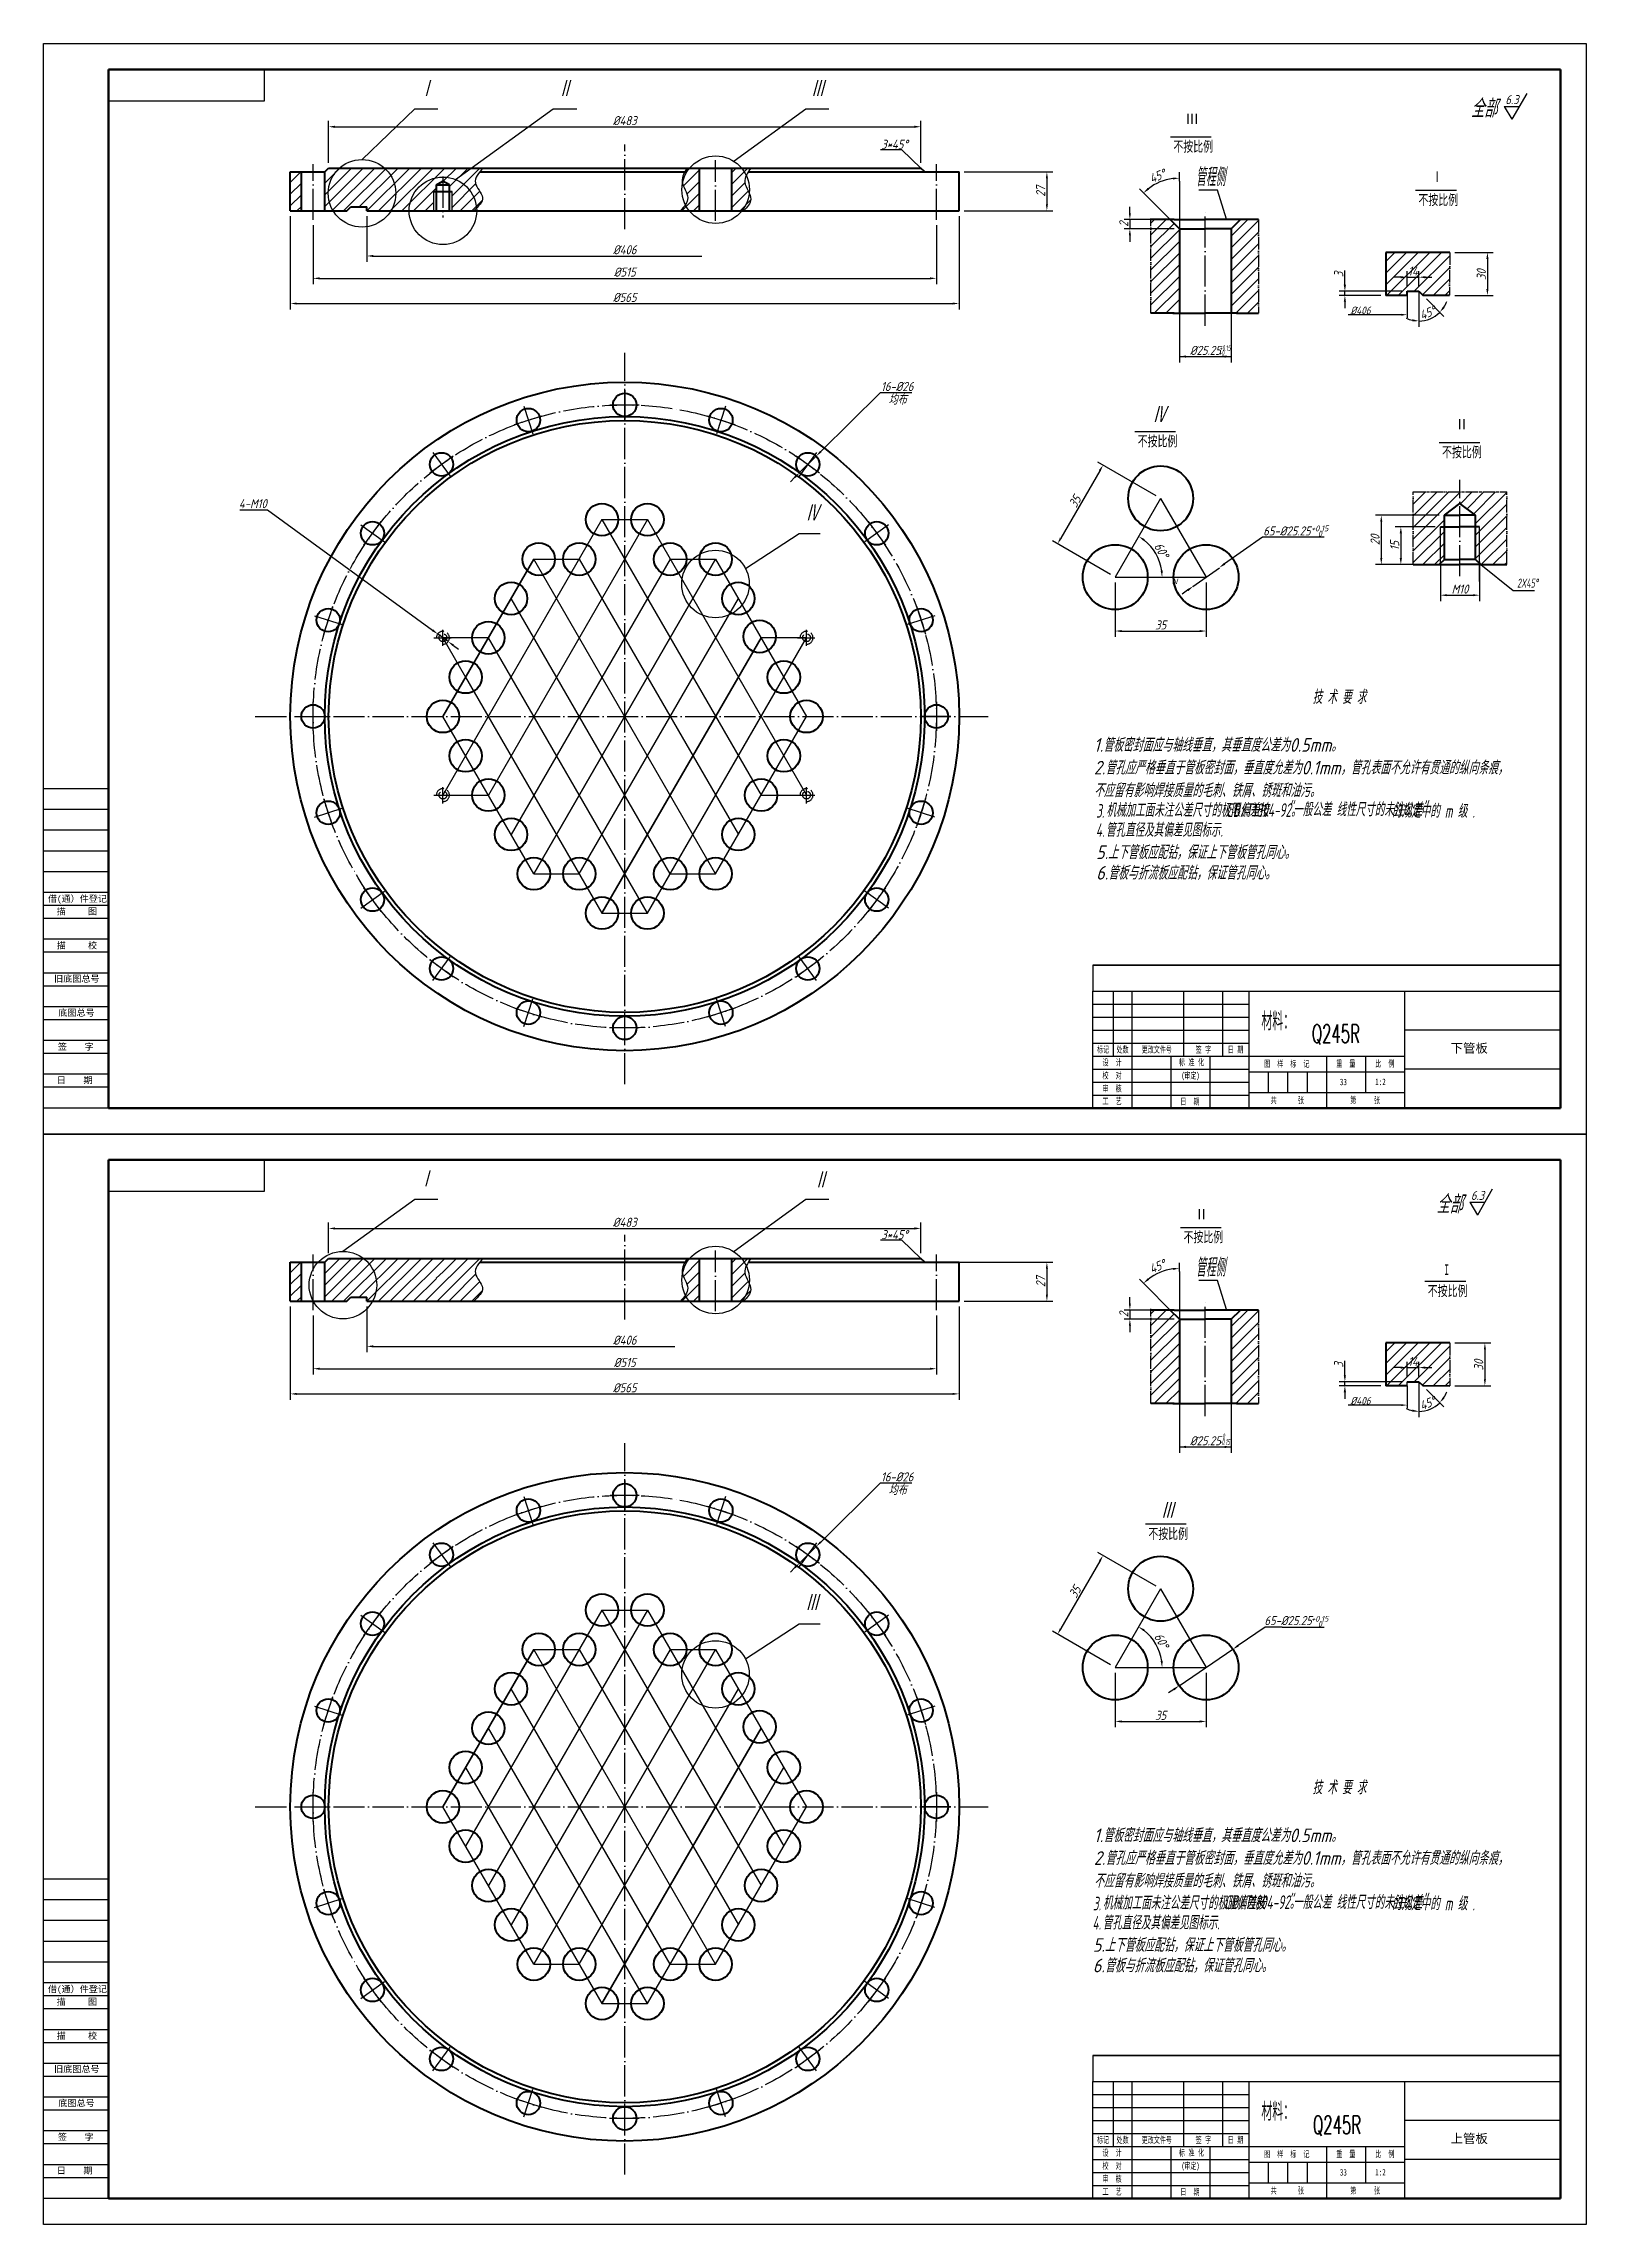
# Model space of a CAD drawing. Header units: millimetres. Extents: x 125 to 1313, y -743 to 937.
import ezdxf
from ezdxf.enums import TextEntityAlignment as Align

# ---------------------------------------------------------------- set-up
doc = ezdxf.new("R2010")
doc.units = ezdxf.units.MM
for name, pattern in [('ACAD_ISO02W100', [15, 12, -3]), ('ACAD_ISO04W100', [30, 24, -3, 0, -3]), ('ACAD_ISO05W100', [33, 24, -3, 0, -3, 0, -3]), ('SDHS', [21, 15, -2, 0, -2, 0, -2])]:
    doc.linetypes.add(name, pattern=pattern)
for name, color, linetype in [('1', 1, 'Continuous'), ('2', 7, 'SDHS'), ('4', 1, 'Continuous'), ('双点划线', 5, 'ACAD_ISO05W100'), ('文字', 7, 'Continuous'), ('标注', 254, 'Continuous'), ('点划线', 1, 'ACAD_ISO04W100'), ('细实线', 253, 'Continuous'), ('虚线', 2, 'ACAD_ISO02W100')]:
    doc.layers.add(name, color=color, linetype=linetype)
doc.layers.add('粗实线', color=4, linetype='Continuous', lineweight=40)
doc.styles.add('GB', font='gbeitc.shx', dxfattribs={"bigfont": 'gbcbig.shx'})
doc.styles.add('HZ', font='txt', dxfattribs={"bigfont": 'hztxt'})
doc.styles.get("Standard").update_dxf_attribs({"font": 'SIMFANG.TTF'})
doc.styles.add('标准', font='SIMFANG.TTF', dxfattribs={"width": 0.667})
doc.dimstyles.new('GB$0', dxfattribs={"dimscale": 2, "dimtxt": 3.5, "dimasz": 2.5, "dimexe": 2.25, "dimexo": 2, "dimtad": 1, "dimdec": 0, "dimtxsty": 'GB', "dimcen": 2.5, "dimadec": 0, "dimazin": 0, "dimtfac": 1, "dimtdec": 0, "dimtmove": 0, "dimatfit": 3, "dimfxl": 0, "dimarcsym": 0})
doc.dimstyles.new('GB$2', dxfattribs={"dimscale": 2, "dimtxt": 3.5, "dimasz": 2.5, "dimexe": 2.25, "dimexo": 2, "dimtad": 1, "dimdec": 0, "dimtxsty": 'GB', "dimcen": 2.5, "dimadec": 0, "dimazin": 0, "dimtfac": 1, "dimtdec": 0, "dimtmove": 0, "dimatfit": 3, "dimfxl": 0, "dimarcsym": 0})
doc.dimstyles.new('GB$3', dxfattribs={"dimscale": 2, "dimtxt": 3.5, "dimasz": 2.5, "dimexe": 2.25, "dimexo": 2, "dimtad": 1, "dimtoh": 1, "dimdec": 0, "dimtxsty": 'GB', "dimcen": 2.5, "dimadec": 0, "dimazin": 0, "dimtfac": 1, "dimtdec": 0, "dimtmove": 0, "dimatfit": 3, "dimfxl": 0, "dimarcsym": 0})

msp = doc.modelspace()

# ---------------------------------------------------------------- texts
at = {"style": 'HZ', "width": 0.6}
for s, p in [('材料：', (1063, 176.5)), ('Q245R', (1101.8, 166.9)), ('材料：', (1063, -663.5)), ('Q245R', (1102.7, -673.7))]:
    msp.add_text(s, height=14, dxfattribs=at).set_placement(p)
at = {"lineweight": -3, "style": '标准', "width": 0.667}
for s, p in [('标记', (936.4, 159.2)), ('设  计', (940.6, 149.3)), ('处数', (951.4, 159.2)), ('更改文件', (970.8, 159.2)), ('号', (989.3, 159.2)), ('标 准 化', (999.4, 149.4)), ('签 字', (1012.3, 159.2)), ('日 期', (1037, 159.2)), ('图  样  标  记', (1065, 148.2)), ('重  量', (1120.6, 148.4)), ('比  例', (1150.6, 148.3)), ('校  对', (940.6, 139.2)), ('审  核', (940.6, 129.2)), ('(', (1001.3, 139.2)), ('审定', (1003.6, 139.2)), (')', (1012.8, 139.2)), ('33', (1123.4, 134.2)), ('1:2', (1150.6, 134.3)), ('工  艺', (940.6, 119.4)), ('日  期', (1000.6, 119.2)), ('共      张', (1070.1, 120.2)), ('第     张', (1131.4, 120.2)), ('标记', (936.4, -680.8)), ('设  计', (940.6, -690.7)), ('处数', (951.4, -680.8)), ('更改文件', (970.8, -680.8)), ('号', (989.3, -680.8)), ('标 准 化', (999.4, -690.6)), ('签 字', (1012.3, -680.8)), ('日 期', (1037, -680.8)), ('图  样  标  记', (1065, -691.8)), ('重  量', (1120.6, -691.6)), ('比  例', (1150.6, -691.7)), ('校  对', (940.6, -700.8)), ('审  核', (940.6, -710.8)), ('(', (1001.3, -700.8)), ('审定', (1003.6, -700.8)), (')', (1012.8, -700.8)), ('33', (1123.4, -705.8)), ('1:2', (1150.6, -705.7)), ('工  艺', (940.6, -720.6)), ('日  期', (1000.6, -720.8)), ('共      张', (1070.1, -719.8)), ('第     张', (1131.4, -719.8))]:
    msp.add_text(s, height=5, dxfattribs=at).set_placement(p)
at = {"lineweight": -3, "char_height": 5, "width": 1244.16, "attachment_point": 5}
for s, insert in [('\\f仿宋_GB2312|b0|i0|c134|p49;借(通）件登记', (151.3, 277.2)), ('\\f仿宋_GB2312|b0|i0|c134|p49;描     图', (150.8, 267.9)), ('\\f仿宋_GB2312|b0|i0|c134|p49;描     校', (150.9, 241.6)), ('\\f仿宋_GB2312|b0|i0|c134|p49;旧底图总号', (150.8, 216)), ('\\f仿宋_GB2312|b0|i0|c134|p49;底图总号', (150.6, 189.8)), ('签    字', (150, 163.6)), ('日    期', (149.1, 137.8)), ('\\f仿宋_GB2312|b0|i0|c134|p49;借(通）件登记', (151.3, -562.8)), ('\\f仿宋_GB2312|b0|i0|c134|p49;描     图', (150.8, -572.1)), ('\\f仿宋_GB2312|b0|i0|c134|p49;描     校', (150.9, -598.4)), ('\\f仿宋_GB2312|b0|i0|c134|p49;旧底图总号', (150.8, -624)), ('\\f仿宋_GB2312|b0|i0|c134|p49;底图总号', (150.6, -650.2)), ('签    字', (150, -676.4)), ('日    期', (149.1, -702.2))]:
    msp.add_mtext(s, dxfattribs=dict(at, insert=insert))
at = {"char_height": 7, "attachment_point": 1, "style": 'HZ'}
for s, insert in [('{\\fFangSong_GB2312|b0|i0|c134|p34;下管板}', (1208.7, 166.3)), ('{\\fFangSong_GB2312|b0|i0|c134|p34;上管板}', (1208.7, -673.7))]:
    msp.add_mtext(s, dxfattribs=dict(at, insert=insert))
at = {"layer": '文字'}
for s, width, p in [('不按比例', 0.7, (995.2, 853.4)), ('不按比例', 0.7, (1183.9, 812.3)), ('不按比例', 0.7, (967.7, 626.4)), ('不按比例', 0.7, (1202.1, 618)), ('不按比例', 0.7, (1003, 13.3)), ('I', 0.6, (1204, -11.9)), ('不按比例', 0.7, (1191.1, -28.2)), ('不按比例', 0.7, (975.9, -215.3))]:
    msp.add_text(s, height=8, dxfattribs=dict(at, width=width)).set_placement(p)
for s, height, style, width, p in [('I', 8, 'HZ', 0.6, (1197.5, 830.2)), ('            技 术 要 求', 10.5, 'GB', 0.7, (1054.6, 428)), ('"一般公差 线性尺寸的未注公差"', 10.5, 'GB', 0.7, (1083.8, 341.4)), ('3.', 10.5, 'GB', 0.7, (935.7, 340.3)), ('4.', 10.5, 'GB', 0.7, (935.5, 325.5)), ('机械加工面未注公差尺寸的极限偏差按', 10.5, 'GB', 0.7, (943.6, 340.9)), ('管孔直径及其偏差见图标示.', 10.5, 'GB', 0.7, (943.2, 325.6)), ('GB/T1804-92。', 10.5, 'GB', 0.7, (1035.7, 340.9)), ('的规定中的 m 级 .', 10.5, 'GB', 0.7, (1163.5, 340.2)), ('            技 术 要 求', 10.5, 'GB', 0.7, (1054.6, -412)), ('3.', 10.5, 'GB', 0.7, (933.2, -501.5)), ('机械加工面未注公差尺寸的极限偏差按', 10.5, 'GB', 0.7, (941, -500.9)), ('GB/T1804-92。', 10.5, 'GB', 0.7, (1034.7, -500.4)), ('"一般公差 线性尺寸的未注公差"', 10.5, 'GB', 0.7, (1083.8, -500.4)), ('的规定中的 m 级 .', 10.5, 'GB', 0.7, (1163.5, -501.5)), ('4.', 10.5, 'GB', 0.7, (932.9, -516.3)), ('管孔直径及其偏差见图标示.', 10.5, 'GB', 0.7, (940.7, -516.2))]:
    msp.add_text(s, height=height, dxfattribs=dict(at, style=style, width=width)).set_placement(p)
at = {"layer": '文字', "attachment_point": 1}
for s, insert, char_height, width in [('Ⅲ', (1004.2, 882.6), 8, 45.126), ('Ⅱ', (1211.9, 647.5), 8, 45.126), ('Ⅳ', (993.8, 524.3), 4, 22.563), ('Ⅱ', (1011.4, 38.9), 8, 45.126)]:
    msp.add_mtext(s, dxfattribs=dict(at, insert=insert, char_height=char_height, width=width))
at = {"layer": '文字', "char_height": 10.5, "attachment_point": 1, "style": 'GB'}
for s, insert, width in [('1.管板密封面应与轴线垂直，其垂直度公差为0.5mm。\\P2.管孔应严格垂直于管板密封面，垂直度允差为0.1mm，管孔表面不允许有贯通的纵向条痕，\\P不应留有影响焊接质量的毛刺、铁屑、锈斑和油污。', (934, 401.6), 375.017), ('5.上下管板应配钻，保证上下管板管孔同心。', (935.7, 318.9), 200.722), ('6.管板与折流板应配钻，保证管孔同心。', (935.8, 303.1), 200.722), ('1.管板密封面应与轴线垂直，其垂直度公差为0.5mm。\\P2.管孔应严格垂直于管板密封面，垂直度允差为0.1mm，管孔表面不允许有贯通的纵向条痕，\\P不应留有影响焊接质量的毛刺、铁屑、锈斑和油污。', (934, -438.4), 375.017), ('5.上下管板应配钻，保证上下管板管孔同心。', (933.2, -522.9), 200.722), ('6.管板与折流板应配钻，保证管孔同心。', (933.2, -538.7), 200.722)]:
    msp.add_mtext(s, dxfattribs=dict(at, insert=insert, width=width))
at = {"layer": '标注', "style": 'GB', "width": 0.6}
for s, height, p in [('管程侧', 14, (1012.5, 826.8)), ('+0', 4.5, (1030.4, 696)), ('+0.15', 4.5, (1030.9, 699.8)), ('2X45%%D', 7, (1259.9, 517.5)), ('管程侧', 14, (1012.5, -13.2)), ('0', 4.5, (1032.9, -138.6)), ('+0.15', 4.5, (1030.5, -142.9))]:
    msp.add_text(s, height=height, dxfattribs=at).set_placement(p)
at = {"layer": '标注', "style": 'GB'}
for p in [(1139.3, 731.1), (1139.3, -108.9)]:
    msp.add_text('%%C406', height=6, dxfattribs=at).set_placement(p, align=Align.MIDDLE_CENTER)
at = {"layer": '标注', "attachment_point": 1, "style": 'GB'}
for s, insert, char_height, width in [('Ⅰ', (414.6, 909), 14, 45.126), ('Ⅱ', (521, 909), 14, 45.126), ('Ⅲ', (715.8, 909), 14, 45.126), ('全部', (1224.2, 893.7), 14, 28.844), ('6.3', (1250.8, 897), 7, 14.422), ('Ⅳ', (978.8, 657.8), 14, 45.126), ('Ⅳ', (711.6, 582), 14, 45.126), ('+0.15', (1101.3, 565.4), 4.5, 11.178), ('  0', (1100.6, 561.3), 4.5, 11.178), ('Ⅰ', (414.2, 69), 14, 45.126), ('Ⅱ', (718.1, 68.2), 14, 45.126), ('全部', (1197.7, 49.5), 14, 28.844), ('6.3', (1224.3, 52.8), 7, 14.422), ('Ⅲ', (985.2, -186.4), 14, 45.126), ('Ⅲ', (711.4, -257.5), 14, 45.126), ('+0.15', (1101.3, -274.6), 4.5, 11.178), ('  0', (1100.6, -278.7), 4.5, 11.178)]:
    msp.add_mtext(s, dxfattribs=dict(at, insert=insert, char_height=char_height, width=width))
at = {"layer": '标注', "char_height": 7, "attachment_point": 5, "style": 'GB'}
for s, insert in [('3*45%%d', (780.5, 859.1)), ('%%C406', (572.7, 777.8)), ('均布', (782.8, 662.1)), ('3*45%%d', (780.5, 19.1)), ('%%C406', (572.7, -62.2)), ('均布', (782.8, -177.9)), ('65-%%c25.25', (1083.5, -278.2))]:
    msp.add_mtext(s, dxfattribs=dict(at, insert=insert))

# ---------------------------------------------------------------- blocks, each defined once
blk = doc.blocks.new('*D7')
at = {"layer": '标注', "color": 0, "lineweight": -2}
blk.add_arc((950.4, 525.6), 36.2, 7.928, 52.072, dxfattribs=at)
at = {"layer": '标注', "color": 0}
for points in [[(972.1, 553.5), (973.1, 554.9), (968.5, 557)], [(987, 530.7), (985.4, 530.6), (986.5, 525.6)]]:
    blk.add_solid(points, dxfattribs=at)
at = {"layer": '标注', "color": 0, "insert": (986, 546.2), "char_height": 7, "attachment_point": 5, "rotation": 300, "style": 'GB'}
blk.add_mtext('60°', dxfattribs=at)
blk = doc.blocks.new('*D8')
at = {"layer": '标注', "color": 0, "lineweight": -2}
for p, q in [((950.4, 521.6), (950.4, 479.6)), ((1020.4, 521.6), (1020.4, 479.6)), ((955.4, 484.1), (1015.4, 484.1))]:
    blk.add_line(p, q, dxfattribs=at)
at = {"layer": '标注', "color": 0}
for points in [[(955.4, 484.9), (955.4, 483.2), (950.4, 484.1)], [(1015.4, 484.9), (1015.4, 483.2), (1020.4, 484.1)]]:
    blk.add_solid(points, dxfattribs=at)
at = {"layer": '标注', "color": 0, "insert": (985.4, 488.8), "char_height": 7, "attachment_point": 5, "style": 'GB'}
blk.add_mtext('35', dxfattribs=at)
blk = doc.blocks.new('*D1')
at = {"layer": '标注', "color": 0, "lineweight": -2}
for p, q in [((938.5, 607.5), (908.5, 555.6)), ((981.9, 588.3), (937.1, 614.1)), ((946.9, 527.6), (902.1, 553.5))]:
    blk.add_line(p, q, dxfattribs=at)
at = {"layer": '标注', "color": 0}
for points in [[(937.8, 608), (939.2, 607.1), (941, 611.9)], [(907.8, 556), (909.2, 555.2), (906, 551.2)]]:
    blk.add_solid(points, dxfattribs=at)
at = {"layer": '标注', "color": 0, "insert": (919.4, 583.9), "char_height": 7, "attachment_point": 5, "rotation": 60, "style": 'GB'}
blk.add_mtext('35', dxfattribs=at)
blk = doc.blocks.new('*D2')
at = {"layer": '标注', "color": 0, "lineweight": -2}
for p, q in [((1063.8, 556.5), (1034.6, 535.8)), ((1100.2, 556.5), (1063.8, 556.5)), ((1010.2, 518.4), (1030.6, 532.9)), ((1006.1, 515.5), (1002, 512.6))]:
    blk.add_line(p, q, dxfattribs=at)
at = {"layer": '标注', "color": 0}
for points in [[(1034.1, 536.5), (1035.1, 535.1), (1030.6, 532.9)], [(1005.6, 516.2), (1006.6, 514.8), (1010.2, 518.4)]]:
    blk.add_solid(points, dxfattribs=at)
at = {"layer": '标注', "color": 0, "insert": (1082.6, 561.2), "char_height": 7, "attachment_point": 5, "style": 'GB'}
blk.add_mtext('65-%%c25.25', dxfattribs=at)
blk = doc.blocks.new('*D9')
at = {"layer": '标注', "color": 0, "lineweight": -2}
for p, q in [((315.2, 803.8), (315.2, 731.9)), ((830.2, 803.8), (830.2, 731.9)), ((320.2, 736.4), (825.2, 736.4))]:
    blk.add_line(p, q, dxfattribs=at)
at = {"layer": '标注', "color": 0}
for points in [[(320.2, 737.2), (320.2, 735.6), (315.2, 736.4)], [(825.2, 737.2), (825.2, 735.6), (830.2, 736.4)]]:
    blk.add_solid(points, dxfattribs=at)
at = {"layer": '标注', "color": 0, "insert": (572.7, 741.1), "char_height": 7, "attachment_point": 5, "style": 'GB'}
blk.add_mtext('%%C565', dxfattribs=at)
blk = doc.blocks.new('*D10')
at = {"layer": '标注', "color": 0, "lineweight": -2}
for p, q in [((332.7, 796.8), (332.7, 751.3)), ((812.7, 796.8), (812.7, 751.3)), ((337.7, 755.8), (807.7, 755.8))]:
    blk.add_line(p, q, dxfattribs=at)
at = {"layer": '标注', "color": 0}
for points in [[(337.7, 756.6), (337.7, 755), (332.7, 755.8)], [(807.7, 756.6), (807.7, 755), (812.7, 755.8)]]:
    blk.add_solid(points, dxfattribs=at)
at = {"layer": '标注', "color": 0, "insert": (572.7, 760.6), "char_height": 7, "attachment_point": 5, "style": 'GB'}
blk.add_mtext('%%C515', dxfattribs=at)
blk = doc.blocks.new('*D12')
at = {"layer": '标注', "color": 0, "lineweight": -2}
for p, q in [((834.2, 837.8), (902.3, 837.8)), ((897.8, 832.8), (897.8, 812.8)), ((834.2, 807.8), (902.3, 807.8))]:
    blk.add_line(p, q, dxfattribs=at)
at = {"layer": '标注', "color": 0}
for points in [[(897, 832.8), (898.6, 832.8), (897.8, 837.8)], [(897, 812.8), (898.6, 812.8), (897.8, 807.8)]]:
    blk.add_solid(points, dxfattribs=at)
at = {"layer": '标注', "color": 0, "insert": (893, 822.8), "char_height": 7, "attachment_point": 5, "rotation": 90, "style": 'GB'}
blk.add_mtext('27', dxfattribs=at)
blk = doc.blocks.new('*D3')
at = {"layer": '标注', "color": 0, "lineweight": -2}
for p, q in [((1127.3, 750.8), (1127.3, 761.9)), ((1171.2, 745.8), (1122.8, 745.8)), ((1155, 742.7), (1122.8, 742.7)), ((1127.3, 742.7), (1127.3, 745.8)), ((1127.3, 737.7), (1127.3, 732.7))]:
    blk.add_line(p, q, dxfattribs=at)
at = {"layer": '标注', "color": 0}
for points in [[(1126.4, 750.8), (1128.1, 750.8), (1127.3, 745.8)], [(1126.4, 737.7), (1128.1, 737.7), (1127.3, 742.7)]]:
    blk.add_solid(points, dxfattribs=at)
at = {"layer": '标注', "color": 0, "insert": (1122.5, 758.8), "char_height": 7, "attachment_point": 5, "rotation": 90, "style": 'GB'}
blk.add_mtext('3', dxfattribs=at)
blk = doc.blocks.new('*D4')
at = {"layer": '标注', "color": 0, "lineweight": -2}
for p, q in [((1190, 739.9), (1203.5, 726.4)), ((1184.2, 734.4), (1184.2, 718.4))]:
    blk.add_line(p, q, dxfattribs=at)
for start, end in [(244.8903, 257.4451), (270, 315), (327.5549, 340.1097)]:
    blk.add_arc((1184.2, 745.8), 22.9, start, end, dxfattribs=at)
at = {"layer": '标注', "color": 0}
for points in [[(1179.3, 724.3), (1179.1, 722.6), (1184.2, 722.9)], [(1204.1, 733), (1202.8, 734), (1200.3, 729.6)]]:
    blk.add_solid(points, dxfattribs=at)
at = {"layer": '标注', "color": 0, "insert": (1191, 729.2), "char_height": 7, "attachment_point": 5, "rotation": 22.5, "style": 'GB'}
blk.add_mtext('45°', dxfattribs=at)
blk = doc.blocks.new('*D13')
at = {"layer": '标注', "color": 0, "lineweight": -2}
for p, q in [((1170.2, 756.7), (1165.2, 756.7)), ((1175.2, 749.8), (1175.2, 761.2)), ((1175.2, 756.7), (1184.2, 756.7)), ((1184.2, 749.8), (1184.2, 761.2)), ((1189.2, 756.7), (1194.2, 756.7))]:
    blk.add_line(p, q, dxfattribs=at)
at = {"layer": '标注', "color": 0}
for points in [[(1170.2, 757.5), (1170.2, 755.8), (1175.2, 756.7)], [(1189.2, 757.5), (1189.2, 755.8), (1184.2, 756.7)]]:
    blk.add_solid(points, dxfattribs=at)
at = {"layer": '标注', "color": 0, "insert": (1179.7, 761.4), "char_height": 7, "attachment_point": 5, "style": 'GB'}
blk.add_mtext('14', dxfattribs=at)
blk = doc.blocks.new('*D14')
at = {"layer": '标注', "color": 0, "lineweight": -2}
for p, q in [((1212, 775.7), (1241.5, 775.7)), ((1237, 770.7), (1237, 747.7)), ((1211.9, 742.7), (1241.5, 742.7))]:
    blk.add_line(p, q, dxfattribs=at)
at = {"layer": '标注', "color": 0}
for points in [[(1236.2, 770.7), (1237.9, 770.7), (1237, 775.7)], [(1236.2, 747.7), (1237.9, 747.7), (1237, 742.7)]]:
    blk.add_solid(points, dxfattribs=at)
at = {"layer": '标注', "color": 0, "insert": (1232.3, 758.6), "char_height": 7, "attachment_point": 5, "rotation": 90, "style": 'GB'}
blk.add_mtext('30', dxfattribs=at)
blk = doc.blocks.new('*D15')
at = {"layer": '标注', "color": 0, "lineweight": -2}
for p, q in [((769.3, 667.7), (723.7, 622.3)), ((793.7, 667.7), (769.3, 667.7)), ((707.4, 606.1), (720.1, 618.8)), ((703.8, 602.6), (700.3, 599.1))]:
    blk.add_line(p, q, dxfattribs=at)
at = {"layer": '标注', "color": 0}
for points in [[(723.1, 622.9), (724.3, 621.8), (720.1, 618.8)], [(703.2, 603.2), (704.4, 602), (707.4, 606.1)]]:
    blk.add_solid(points, dxfattribs=at)
at = {"layer": '标注', "color": 0, "insert": (782.5, 672.5), "char_height": 7, "attachment_point": 5, "style": 'GB'}
blk.add_mtext('16-%%C26', dxfattribs=at)
blk = doc.blocks.new('*D16')
at = {"layer": '标注', "color": 0, "lineweight": -2}
for p, q in [((276.3, 577.5), (297.5, 577.5)), ((297.5, 577.5), (424.6, 484.8)), ((436.7, 476), (428.6, 481.9)), ((440.8, 473), (444.8, 470.1))]:
    blk.add_line(p, q, dxfattribs=at)
at = {"layer": '标注', "color": 0}
for points in [[(425.1, 485.5), (424.1, 484.1), (428.6, 481.9)], [(441.2, 473.7), (440.3, 472.4), (436.7, 476)]]:
    blk.add_solid(points, dxfattribs=at)
at = {"layer": '标注', "color": 0, "insert": (286.3, 582.2), "char_height": 7, "attachment_point": 5, "style": 'GB'}
blk.add_mtext('4-M10', dxfattribs=at)
blk = doc.blocks.new('*D17')
at = {"layer": '标注', "color": 0, "lineweight": -2}
for p, q in [((1196.9, 564.3), (1165.9, 564.3)), ((1170.4, 559.3), (1170.4, 540.3)), ((1189.9, 535.3), (1165.9, 535.3))]:
    blk.add_line(p, q, dxfattribs=at)
at = {"layer": '标注', "color": 0}
for points in [[(1169.5, 559.3), (1171.2, 559.3), (1170.4, 564.3)], [(1169.5, 540.3), (1171.2, 540.3), (1170.4, 535.3)]]:
    blk.add_solid(points, dxfattribs=at)
at = {"layer": '标注', "color": 0, "insert": (1165.6, 549.8), "char_height": 7, "attachment_point": 5, "rotation": 90, "style": 'GB'}
blk.add_mtext('15', dxfattribs=at)
blk = doc.blocks.new('*D18')
at = {"layer": '标注', "color": 0, "lineweight": -2}
for p, q in [((1199.9, 573.3), (1150.8, 573.3)), ((1155.3, 568.3), (1155.3, 540.3)), ((1202.4, 535.3), (1150.8, 535.3))]:
    blk.add_line(p, q, dxfattribs=at)
at = {"layer": '标注', "color": 0}
for points in [[(1154.5, 568.3), (1156.1, 568.3), (1155.3, 573.3)], [(1154.5, 540.3), (1156.1, 540.3), (1155.3, 535.3)]]:
    blk.add_solid(points, dxfattribs=at)
at = {"layer": '标注', "color": 0, "insert": (1150.5, 554.3), "char_height": 7, "attachment_point": 5, "rotation": 90, "style": 'GB'}
blk.add_mtext('20', dxfattribs=at)
blk = doc.blocks.new('*D19')
at = {"layer": '标注', "color": 0, "lineweight": -2}
for p, q in [((1200.9, 537.3), (1200.9, 507.2)), ((1230.9, 537.3), (1230.9, 507.2)), ((1205.9, 511.7), (1225.9, 511.7))]:
    blk.add_line(p, q, dxfattribs=at)
at = {"layer": '标注', "color": 0}
for points in [[(1205.9, 512.5), (1205.9, 510.9), (1200.9, 511.7)], [(1225.9, 512.5), (1225.9, 510.9), (1230.9, 511.7)]]:
    blk.add_solid(points, dxfattribs=at)
at = {"layer": '标注', "color": 0, "insert": (1215.9, 516.4), "char_height": 7, "attachment_point": 5, "style": 'GB'}
blk.add_mtext('M10', dxfattribs=at)
blk = doc.blocks.new('*D5')
at = {"layer": '标注', "color": 0, "lineweight": -2}
for p, q in [((973.9, 819.8), (969, 824.7)), ((999.8, 830.6), (999.8, 837.5))]:
    blk.add_line(p, q, dxfattribs=at)
blk.add_arc((999.8, 794), 39, 97.3467, 127.7586, dxfattribs=at)
at = {"layer": '标注', "color": 0}
for points in [[(976.5, 824.2), (975.4, 825.5), (972.2, 821.6)], [(994.8, 833.5), (994.9, 831.9), (999.8, 833)]]:
    blk.add_solid(points, dxfattribs=at)
at = {"layer": '标注', "color": 0, "insert": (982.9, 834.6), "char_height": 7, "attachment_point": 5, "rotation": 22.5527, "style": 'GB'}
blk.add_mtext('45°', dxfattribs=at)
blk = doc.blocks.new('*D20')
at = {"layer": '标注', "color": 0, "lineweight": -2}
for p, q in [((961.7, 806), (961.7, 811)), ((988.8, 801), (957.2, 801)), ((995.8, 794), (957.2, 794)), ((961.7, 801), (961.7, 794)), ((961.7, 789), (961.7, 784))]:
    blk.add_line(p, q, dxfattribs=at)
at = {"layer": '标注', "color": 0}
for points in [[(960.9, 806), (962.5, 806), (961.7, 801)], [(960.9, 789), (962.5, 789), (961.7, 794)]]:
    blk.add_solid(points, dxfattribs=at)
at = {"layer": '标注', "color": 0, "insert": (957, 797.5), "char_height": 7, "attachment_point": 5, "rotation": 90, "style": 'GB'}
blk.add_mtext('2', dxfattribs=at)
blk = doc.blocks.new('*D6')
at = {"layer": '标注', "color": 0, "lineweight": -2}
for p, q in [((999.8, 729), (999.8, 691)), ((1039.8, 729), (1039.8, 691)), ((1004.8, 695.5), (1034.8, 695.5))]:
    blk.add_line(p, q, dxfattribs=at)
at = {"layer": '标注', "color": 0}
for points in [[(1004.8, 696.4), (1004.8, 694.7), (999.8, 695.5)], [(1034.8, 696.4), (1034.8, 694.7), (1039.8, 695.5)]]:
    blk.add_solid(points, dxfattribs=at)
at = {"layer": '标注', "color": 0, "insert": (1019.8, 700.3), "char_height": 7, "attachment_point": 5, "style": 'GB'}
blk.add_mtext('%%C25.25', dxfattribs=at)
blk = doc.blocks.new('*D27')
at = {"layer": '标注', "color": 0, "lineweight": -2}
blk.add_arc((950.4, -314.4), 36.2, 7.928, 52.072, dxfattribs=at)
at = {"layer": '标注', "color": 0}
for points in [[(972.1, -286.5), (973.1, -285.1), (968.5, -283)], [(987, -309.3), (985.4, -309.4), (986.5, -314.4)]]:
    blk.add_solid(points, dxfattribs=at)
at = {"layer": '标注', "color": 0, "insert": (986, -293.8), "char_height": 7, "attachment_point": 5, "rotation": 300, "style": 'GB'}
blk.add_mtext('60°', dxfattribs=at)
blk = doc.blocks.new('*D28')
at = {"layer": '标注', "color": 0, "lineweight": -2}
for p, q in [((950.4, -318.4), (950.4, -360.4)), ((1020.4, -318.4), (1020.4, -360.4)), ((955.4, -355.9), (1015.4, -355.9))]:
    blk.add_line(p, q, dxfattribs=at)
at = {"layer": '标注', "color": 0}
for points in [[(955.4, -355.1), (955.4, -356.8), (950.4, -355.9)], [(1015.4, -355.1), (1015.4, -356.8), (1020.4, -355.9)]]:
    blk.add_solid(points, dxfattribs=at)
at = {"layer": '标注', "color": 0, "insert": (985.4, -351.2), "char_height": 7, "attachment_point": 5, "style": 'GB'}
blk.add_mtext('35', dxfattribs=at)
blk = doc.blocks.new('*D21')
at = {"layer": '标注', "color": 0, "lineweight": -2}
for p, q in [((938.5, -232.5), (908.5, -284.4)), ((981.9, -251.7), (937.1, -225.9)), ((946.9, -312.4), (902.1, -286.5))]:
    blk.add_line(p, q, dxfattribs=at)
at = {"layer": '标注', "color": 0}
for points in [[(937.8, -232), (939.2, -232.9), (941, -228.1)], [(907.8, -284), (909.2, -284.8), (906, -288.8)]]:
    blk.add_solid(points, dxfattribs=at)
at = {"layer": '标注', "color": 0, "insert": (919.4, -256.1), "char_height": 7, "attachment_point": 5, "rotation": 60, "style": 'GB'}
blk.add_mtext('35', dxfattribs=at)
blk = doc.blocks.new('*D29')
at = {"layer": '标注', "color": 0, "lineweight": -2}
for p, q in [((315.2, -36.2), (315.2, -108.1)), ((830.2, -36.2), (830.2, -108.1)), ((320.2, -103.6), (825.2, -103.6))]:
    blk.add_line(p, q, dxfattribs=at)
at = {"layer": '标注', "color": 0}
for points in [[(320.2, -102.8), (320.2, -104.4), (315.2, -103.6)], [(825.2, -102.8), (825.2, -104.4), (830.2, -103.6)]]:
    blk.add_solid(points, dxfattribs=at)
at = {"layer": '标注', "color": 0, "insert": (572.7, -98.9), "char_height": 7, "attachment_point": 5, "style": 'GB'}
blk.add_mtext('%%C565', dxfattribs=at)
blk = doc.blocks.new('*D30')
at = {"layer": '标注', "color": 0, "lineweight": -2}
for p, q in [((332.7, -43.2), (332.7, -88.7)), ((812.7, -43.2), (812.7, -88.7)), ((337.7, -84.2), (807.7, -84.2))]:
    blk.add_line(p, q, dxfattribs=at)
at = {"layer": '标注', "color": 0}
for points in [[(337.7, -83.4), (337.7, -85), (332.7, -84.2)], [(807.7, -83.4), (807.7, -85), (812.7, -84.2)]]:
    blk.add_solid(points, dxfattribs=at)
at = {"layer": '标注', "color": 0, "insert": (572.7, -79.4), "char_height": 7, "attachment_point": 5, "style": 'GB'}
blk.add_mtext('%%C515', dxfattribs=at)
blk = doc.blocks.new('*D32')
at = {"layer": '标注', "color": 0, "lineweight": -2}
for p, q in [((862.6, -2.2), (902.3, -2.2)), ((897.8, -7.2), (897.8, -27.2)), ((834.2, -32.2), (902.3, -32.2))]:
    blk.add_line(p, q, dxfattribs=at)
at = {"layer": '标注', "color": 0}
for points in [[(897, -7.2), (898.6, -7.2), (897.8, -2.2)], [(897, -27.2), (898.6, -27.2), (897.8, -32.2)]]:
    blk.add_solid(points, dxfattribs=at)
at = {"layer": '标注', "color": 0, "insert": (893, -17.2), "char_height": 7, "attachment_point": 5, "rotation": 90, "style": 'GB'}
blk.add_mtext('27', dxfattribs=at)
blk = doc.blocks.new('*D23')
at = {"layer": '标注', "color": 0, "lineweight": -2}
for p, q in [((1127.3, -89.2), (1127.3, -78.1)), ((1171.2, -94.2), (1122.8, -94.2)), ((1155, -97.3), (1122.8, -97.3)), ((1127.3, -97.3), (1127.3, -94.2)), ((1127.3, -102.3), (1127.3, -107.3))]:
    blk.add_line(p, q, dxfattribs=at)
at = {"layer": '标注', "color": 0}
for points in [[(1126.4, -89.2), (1128.1, -89.2), (1127.3, -94.2)], [(1126.4, -102.3), (1128.1, -102.3), (1127.3, -97.3)]]:
    blk.add_solid(points, dxfattribs=at)
at = {"layer": '标注', "color": 0, "insert": (1122.5, -81.2), "char_height": 7, "attachment_point": 5, "rotation": 90, "style": 'GB'}
blk.add_mtext('3', dxfattribs=at)
blk = doc.blocks.new('*D24')
at = {"layer": '标注', "color": 0, "lineweight": -2}
for p, q in [((1190, -100.1), (1203.5, -113.6)), ((1184.2, -105.6), (1184.2, -121.6))]:
    blk.add_line(p, q, dxfattribs=at)
for start, end in [(244.8903, 257.4451), (270, 315), (327.5549, 340.1097)]:
    blk.add_arc((1184.2, -94.2), 22.9, start, end, dxfattribs=at)
at = {"layer": '标注', "color": 0}
for points in [[(1179.3, -115.7), (1179.1, -117.4), (1184.2, -117.1)], [(1204.1, -107), (1202.8, -106), (1200.3, -110.4)]]:
    blk.add_solid(points, dxfattribs=at)
at = {"layer": '标注', "color": 0, "insert": (1191, -110.8), "char_height": 7, "attachment_point": 5, "rotation": 22.5, "style": 'GB'}
blk.add_mtext('45°', dxfattribs=at)
blk = doc.blocks.new('*D33')
at = {"layer": '标注', "color": 0, "lineweight": -2}
for p, q in [((1170.2, -83.3), (1165.2, -83.3)), ((1175.2, -90.2), (1175.2, -78.8)), ((1175.2, -83.3), (1184.2, -83.3)), ((1184.2, -90.2), (1184.2, -78.8)), ((1189.2, -83.3), (1194.2, -83.3))]:
    blk.add_line(p, q, dxfattribs=at)
at = {"layer": '标注', "color": 0}
for points in [[(1170.2, -82.5), (1170.2, -84.2), (1175.2, -83.3)], [(1189.2, -82.5), (1189.2, -84.2), (1184.2, -83.3)]]:
    blk.add_solid(points, dxfattribs=at)
at = {"layer": '标注', "color": 0, "insert": (1179.7, -78.6), "char_height": 7, "attachment_point": 5, "style": 'GB'}
blk.add_mtext('14', dxfattribs=at)
blk = doc.blocks.new('*D34')
at = {"layer": '标注', "color": 0, "lineweight": -2}
for p, q in [((1212, -64.3), (1239.6, -64.3)), ((1235.1, -69.3), (1235.1, -92.3)), ((1212, -97.3), (1239.6, -97.3))]:
    blk.add_line(p, q, dxfattribs=at)
at = {"layer": '标注', "color": 0}
for points in [[(1234.3, -69.3), (1235.9, -69.3), (1235.1, -64.3)], [(1234.3, -92.3), (1235.9, -92.3), (1235.1, -97.3)]]:
    blk.add_solid(points, dxfattribs=at)
at = {"layer": '标注', "color": 0, "insert": (1230.3, -81.4), "char_height": 7, "attachment_point": 5, "rotation": 90, "style": 'GB'}
blk.add_mtext('30', dxfattribs=at)
blk = doc.blocks.new('*D35')
at = {"layer": '标注', "color": 0, "lineweight": -2}
for p, q in [((769.3, -172.3), (723.7, -217.7)), ((793.7, -172.3), (769.3, -172.3)), ((707.4, -233.9), (720.1, -221.2)), ((703.8, -237.4), (700.3, -240.9))]:
    blk.add_line(p, q, dxfattribs=at)
at = {"layer": '标注', "color": 0}
for points in [[(723.1, -217.1), (724.3, -218.2), (720.1, -221.2)], [(703.2, -236.8), (704.4, -238), (707.4, -233.9)]]:
    blk.add_solid(points, dxfattribs=at)
at = {"layer": '标注', "color": 0, "insert": (782.5, -167.5), "char_height": 7, "attachment_point": 5, "style": 'GB'}
blk.add_mtext('16-%%C26', dxfattribs=at)
blk = doc.blocks.new('*D25')
at = {"layer": '标注', "color": 0, "lineweight": -2}
for p, q in [((973.9, -20.2), (969, -15.3)), ((999.8, -9.4), (999.8, -2.5))]:
    blk.add_line(p, q, dxfattribs=at)
blk.add_arc((999.8, -46), 39, 97.3467, 127.7586, dxfattribs=at)
at = {"layer": '标注', "color": 0}
for points in [[(976.5, -15.8), (975.4, -14.5), (972.2, -18.4)], [(994.8, -6.5), (994.9, -8.1), (999.8, -7)]]:
    blk.add_solid(points, dxfattribs=at)
at = {"layer": '标注', "color": 0, "insert": (982.9, -5.4), "char_height": 7, "attachment_point": 5, "rotation": 22.5527, "style": 'GB'}
blk.add_mtext('45°', dxfattribs=at)
blk = doc.blocks.new('*D36')
at = {"layer": '标注', "color": 0, "lineweight": -2}
for p, q in [((961.7, -34), (961.7, -29)), ((988.8, -39), (957.2, -39)), ((995.8, -46), (957.2, -46)), ((961.7, -39), (961.7, -46)), ((961.7, -51), (961.7, -56))]:
    blk.add_line(p, q, dxfattribs=at)
at = {"layer": '标注', "color": 0}
for points in [[(960.9, -34), (962.5, -34), (961.7, -39)], [(960.9, -51), (962.5, -51), (961.7, -46)]]:
    blk.add_solid(points, dxfattribs=at)
at = {"layer": '标注', "color": 0, "insert": (957, -42.5), "char_height": 7, "attachment_point": 5, "rotation": 90, "style": 'GB'}
blk.add_mtext('2', dxfattribs=at)
blk = doc.blocks.new('*D26')
at = {"layer": '标注', "color": 0, "lineweight": -2}
for p, q in [((999.8, -111), (999.8, -149)), ((1039.8, -111), (1039.8, -149)), ((1004.8, -144.5), (1034.8, -144.5))]:
    blk.add_line(p, q, dxfattribs=at)
at = {"layer": '标注', "color": 0}
for points in [[(1004.8, -143.6), (1004.8, -145.3), (999.8, -144.5)], [(1034.8, -143.6), (1034.8, -145.3), (1039.8, -144.5)]]:
    blk.add_solid(points, dxfattribs=at)
at = {"layer": '标注', "color": 0, "insert": (1019.8, -139.7), "char_height": 7, "attachment_point": 5, "style": 'GB'}
blk.add_mtext('%%C25.25', dxfattribs=at)
blk = doc.blocks.new('*D39')
at = {"layer": '标注', "color": 0, "lineweight": -2}
for p, q in [((344.7, 844.8), (344.7, 877.1)), ((800.7, 844.8), (800.7, 877.1)), ((349.7, 872.6), (795.7, 872.6))]:
    blk.add_line(p, q, dxfattribs=at)
at = {"layer": '标注', "color": 0}
for points in [[(349.7, 873.4), (349.7, 871.7), (344.7, 872.6)], [(795.7, 873.4), (795.7, 871.7), (800.7, 872.6)]]:
    blk.add_solid(points, dxfattribs=at)
at = {"layer": '标注', "color": 0, "insert": (572.7, 877.3), "char_height": 7, "attachment_point": 5, "style": 'GB'}
blk.add_mtext('%%C483', dxfattribs=at)
blk = doc.blocks.new('*D40')
at = {"layer": '标注', "color": 0, "lineweight": -2}
for p, q in [((344.7, 4.8), (344.7, 28.4)), ((349.7, 23.9), (795.7, 23.9)), ((800.7, 4.8), (800.7, 28.4))]:
    blk.add_line(p, q, dxfattribs=at)
at = {"layer": '标注', "color": 0}
for points in [[(349.7, 24.7), (349.7, 23), (344.7, 23.9)], [(795.7, 24.7), (795.7, 23), (800.7, 23.9)]]:
    blk.add_solid(points, dxfattribs=at)
at = {"layer": '标注', "color": 0, "insert": (572.7, 28.6), "char_height": 7, "attachment_point": 5, "style": 'GB'}
blk.add_mtext('%%C483', dxfattribs=at)

# ---------------------------------------------------------------- dimensions: what is measured, and where the dimension line sits
at = {"layer": '标注'}
for base, p1, p2, text, picture, middle in [((800.7, 872.6), (344.7, 840.8), (800.7, 840.8), '%%C483', '*D39', (572.7, 877.3)), ((1184.2, 756.7), (1175.2, 745.8), (1184.2, 745.8), '14', '*D13', (1179.7, 761.4)), ((1039.8, 695.5), (999.8, 733), (1039.8, 733), '%%C25.25', '*D6', (1019.8, 700.3)), ((800.7, 23.9), (344.7, 0.8), (800.7, 0.8), '%%C483', '*D40', (572.7, 28.6)), ((1184.2, -83.3), (1175.2, -94.2), (1184.2, -94.2), '14', '*D33', (1179.7, -78.6)), ((1039.8, -144.5), (999.8, -107), (1039.8, -107), '%%C25.25', '*D26', (1019.8, -139.7))]:
    dim = msp.add_linear_dim(base=base, p1=p1, p2=p2, text=text, dimstyle='GB$0', dxfattribs=at)
    dim.commit()
    dim.dimension.update_dxf_attribs({"geometry": picture, "text_midpoint": middle})
for base, line1, line2, picture, middle in [((989.7, 831.7), ((999.8, 826.6), (999.8, 794)), ((976.7, 817), (992.8, 801)), '*D5', (982.9, 834.6)), ((989.7, -8.3), ((999.8, -13.4), (999.8, -46)), ((976.7, -23), (992.8, -39)), '*D25', (982.9, -5.4))]:
    dim = msp.add_angular_dim_2l(base=base, line1=line1, line2=line2, dimstyle='GB$2', dxfattribs=at)
    dim.commit()
    dim.dimension.update_dxf_attribs({"geometry": picture, "text_midpoint": middle})
for base, p1, p2, text, picture, middle in [((897.8, 807.8), (830.2, 837.8), (830.2, 807.8), '27', '*D12', (893, 822.8)), ((961.7, 794), (992.8, 801), (999.8, 794), '2', '*D20', (957, 797.5)), ((1127.3, 745.8), (1159, 742.7), (1175.2, 745.8), '3', '*D3', (1122.5, 758.8)), ((897.8, -32.2), (858.6, -2.2), (830.2, -32.2), '27', '*D32', (893, -17.2)), ((961.7, -46), (992.8, -39), (999.8, -46), '2', '*D36', (957, -42.5)), ((1127.3, -94.2), (1159, -97.3), (1175.2, -94.2), '3', '*D23', (1122.5, -81.2))]:
    dim = msp.add_linear_dim(base=base, p1=p1, p2=p2, angle=90, text=text, dimstyle='GB$0', dxfattribs=at)
    dim.commit()
    dim.dimension.update_dxf_attribs({"geometry": picture, "text_midpoint": middle})
for base, p1, p2, text, picture, middle in [((830.2, 736.4), (315.2, 807.8), (830.2, 807.8), '%%C565', '*D9', (572.7, 736.4)), ((812.7, 755.8), (332.7, 800.8), (812.7, 800.8), '%%C515', '*D10', (572.7, 755.8)), ((830.2, -103.6), (315.2, -32.2), (830.2, -32.2), '%%C565', '*D29', (572.7, -103.6)), ((812.7, -84.2), (332.7, -39.2), (812.7, -39.2), '%%C515', '*D30', (572.7, -84.2))]:
    dim = msp.add_linear_dim(base=base, p1=p1, p2=p2, text=text, dimstyle='GB$0', dxfattribs=at)
    dim.commit()
    dim.dimension.update_dxf_attribs({"geometry": picture, "text_midpoint": middle, "dimtype": 160})
for base, p1, p2, picture, middle in [((1237, 742.7), (1208, 775.7), (1207.9, 742.7), '*D14', (1237, 758.6)), ((1235.1, -97.3), (1208, -64.3), (1208, -97.3), '*D34', (1235.1, -81.4))]:
    dim = msp.add_linear_dim(base=base, p1=p1, p2=p2, angle=90, text='30', dimstyle='GB$0', dxfattribs=at)
    dim.commit()
    dim.dimension.update_dxf_attribs({"geometry": picture, "text_midpoint": middle, "dimtype": 160})
for base, line1, line2, picture, middle in [((1190.1, 723.7), ((1184.2, 745.8), (1187.2, 742.8)), ((1184.2, 745.8), (1184.2, 738.4)), '*D4', (1191, 729.2)), ((984.4, 538), ((950.4, 525.6), (1020.4, 525.6)), ((985.4, 586.3), (950.4, 525.6)), '*D7', (986, 546.2)), ((1190.1, -116.3), ((1184.2, -94.2), (1187.2, -97.2)), ((1184.2, -94.2), (1184.2, -101.6)), '*D24', (1191, -110.8)), ((984.4, -302), ((950.4, -314.4), (1020.4, -314.4)), ((985.4, -253.7), (950.4, -314.4)), '*D27', (986, -293.8))]:
    dim = msp.add_angular_dim_2l(base=base, line1=line1, line2=line2, dimstyle='GB$2', override={"dimtoh": 1}, dxfattribs=at)
    dim.commit()
    dim.dimension.update_dxf_attribs({"geometry": picture, "text_midpoint": middle})
for p1, p2, text, picture, middle in [((707.4, 606.1), (720.1, 618.8), '16-%%C26', '*D15', (782.5, 667.7)), ((436.7, 476), (428.6, 481.9), '4-M10', '*D16', (286.3, 577.5)), ((1010.2, 518.4), (1030.6, 532.9), '65-%%c25.25', '*D2', (1082.6, 556.5)), ((707.4, -233.9), (720.1, -221.2), '16-%%C26', '*D35', (782.5, -172.3))]:
    dim = msp.add_diameter_dim_2p(p1=p1, p2=p2, text=text, dimstyle='GB$3', dxfattribs=at)
    dim.commit()
    dim.dimension.update_dxf_attribs({"geometry": picture, "text_midpoint": middle, "dimtype": 163})
for p1, p2, picture, middle in [((985.4, 586.3), (950.4, 525.6), '*D1', (919.4, 583.9)), ((985.4, -253.7), (950.4, -314.4), '*D21', (919.4, -256.1))]:
    dim = msp.add_aligned_dim(p1=p1, p2=p2, distance=-51.2, text='35', dimstyle='GB$0', override={"dimtoh": 1}, dxfattribs=at)
    dim.commit()
    dim.dimension.update_dxf_attribs({"geometry": picture, "text_midpoint": middle})
dim = msp.add_linear_dim(base=(1155.3, 535.3), p1=(1203.9, 573.3), p2=(1206.4, 535.3), angle=90, text='20', dimstyle='GB$0', override={"dimtoh": 1}, dxfattribs=at)
dim.commit()
dim.dimension.update_dxf_attribs({"geometry": '*D18', "text_midpoint": (1155.3, 554.3), "dimtype": 160})
dim = msp.add_linear_dim(base=(1170.4, 535.3), p1=(1200.9, 564.3), p2=(1193.9, 535.3), angle=90, text='15', dimstyle='GB$0', override={"dimtoh": 1}, dxfattribs=at)
dim.commit()
dim.dimension.update_dxf_attribs({"geometry": '*D17', "text_midpoint": (1165.6, 549.8)})
dim = msp.add_linear_dim(base=(1230.9, 511.7), p1=(1200.9, 541.3), p2=(1230.9, 541.3), text='M10', dimstyle='GB$0', override={"dimtoh": 1}, dxfattribs=at)
dim.commit()
dim.dimension.update_dxf_attribs({"geometry": '*D19', "text_midpoint": (1215.9, 511.7), "dimtype": 160})
for base, p1, p2, picture, middle in [((1020.4, 484.1), (950.4, 525.6), (1020.4, 525.6), '*D8', (985.4, 488.8)), ((1020.4, -355.9), (950.4, -314.4), (1020.4, -314.4), '*D28', (985.4, -351.2))]:
    dim = msp.add_linear_dim(base=base, p1=p1, p2=p2, text='35', dimstyle='GB$0', override={"dimtoh": 1}, dxfattribs=at)
    dim.commit()
    dim.dimension.update_dxf_attribs({"geometry": picture, "text_midpoint": middle})

# ---------------------------------------------------------------- hatches: boundary and pattern name
at = {"layer": '细实线'}
h = msp.add_hatch(dxfattribs=at)
h.set_pattern_fill('ANSI31', color=256, scale=2, style=0)
h.set_pattern_definition([(45, (-491.772, 920.7043), (-4.490128, 4.490128), [])])
h.paths.add_polyline_path([(323.7, 837.8), (315.2, 837.8), (315.2, 807.8), (323.7, 807.8)])
edge = h.paths.add_edge_path()
edge.add_line((427.7, 827.8), (432.7, 830.6))
edge.add_line((432.7, 830.6), (437.7, 827.8))
edge.add_line((437.7, 827.8), (437.7, 822.8))
edge.add_line((437.7, 822.8), (439.7, 822.8))
edge.add_line((439.7, 822.8), (439.7, 807.8))
edge.add_line((439.7, 807.8), (456.4, 807.8))
edge.add_spline(control_points=[(456.4, 807.8), (460, 811.1), (467.2, 818), (455, 828.5), (458.8, 835), (461.1, 837.8)], knot_values=[3.404135, 3.404135, 3.404135, 3.404135, 15.797955, 28.279229, 37.73536, 37.73536, 37.73536, 37.73536], degree=3, periodic=0)
edge.add_line((461.1, 837.8), (341.7, 837.8))
edge.add_line((341.7, 837.8), (341.7, 807.8))
edge.add_line((341.7, 807.8), (358.7, 807.8))
edge.add_line((358.7, 807.8), (361.7, 810.8))
edge.add_line((361.7, 810.8), (374.2, 810.8))
edge.add_line((374.2, 810.8), (374.2, 807.8))
edge.add_line((374.2, 807.8), (425.7, 807.8))
edge.add_line((425.7, 807.8), (425.7, 822.8))
edge.add_line((425.7, 822.8), (427.7, 822.8))
edge.add_line((427.7, 822.8), (427.7, 827.8))
edge = h.paths.add_edge_path()
edge.add_line((463.6, 840.8), (344.7, 840.8))
edge.add_line((344.7, 840.8), (341.7, 837.8))
edge.add_line((341.7, 837.8), (461.1, 837.8))
edge.add_spline(control_points=[(461.1, 837.8), (461.9, 838.8), (462.7, 839.8), (463.6, 840.8)], knot_values=[0, 0, 0, 0, 3.404135, 3.404135, 3.404135, 3.404135], degree=3, periodic=0)
edge = h.paths.add_edge_path()
edge.add_line((630.2, 840.8), (620.8, 840.8))
edge.add_spline(control_points=[(620.8, 840.8), (620.2, 839.8), (619.6, 838.8), (619, 837.8)], knot_values=[0, 0, 0, 0, 3.236907, 3.236907, 3.236907, 3.236907], degree=3, periodic=0)
edge.add_spline(control_points=[(619, 837.8), (617.7, 835.3), (615, 828.8), (624.5, 818.1), (618.4, 811), (615.6, 807.8)], knot_values=[3.236907, 3.236907, 3.236907, 3.236907, 11.019353, 24.371297, 35.888554, 35.888554, 35.888554, 35.888554], degree=3, periodic=0)
edge.add_line((615.6, 807.8), (630.2, 807.8))
edge.add_line((630.2, 807.8), (630.2, 840.8))
edge = h.paths.add_edge_path()
edge.add_spline(control_points=[(664.2, 807.8), (666.9, 810.7), (673.2, 817.4), (662.9, 828.3), (666.1, 835.1), (667.8, 837.8)], knot_values=[3.293031, 3.293031, 3.293031, 3.293031, 13.833675, 27.720289, 36.298924, 36.298924, 36.298924, 36.298924], degree=3, periodic=0)
edge.add_spline(control_points=[(667.8, 837.8), (668.4, 838.8), (669.1, 839.8), (669.8, 840.8)], knot_values=[0, 0, 0, 0, 3.293031, 3.293031, 3.293031, 3.293031], degree=3, periodic=0)
edge.add_line((669.8, 840.8), (655.2, 840.8))
edge.add_line((655.2, 840.8), (655.2, 807.8))
edge.add_line((655.2, 807.8), (664.2, 807.8))
h = msp.add_hatch(dxfattribs=at)
h.set_pattern_fill('ANSI31', color=256, scale=2, style=0)
h.paths.add_polyline_path([(1060.8, 801), (1046.8, 801), (1039.8, 794), (1039.8, 741.4), (1052.2, 729), (1060.8, 729)])
h.paths.add_polyline_path([(999.8, 794), (992.8, 801), (977.8, 801), (977.8, 729.1), (977.9, 729), (995.8, 729), (996.3, 729.5), (999.8, 733)])
h.paths.add_polyline_path([(1039.8, 741.4), (1039.8, 733), (1043.8, 729), (1052.2, 729)], flags=17)
h = msp.add_hatch(dxfattribs=at)
h.set_pattern_fill('ANSI31', color=256, scale=2, style=0)
h.set_pattern_definition([(45, (-483.0704, 905.057), (-4.490128, 4.490128), [])])
h.paths.add_polyline_path([(1175.4, 766.7), (1183.9, 766.7), (1183.9, 756.2), (1175.4, 756.2)], flags=24)
h.paths.add_polyline_path([(1207.9, 742.7), (1208, 775.7), (1158.7, 775.7), (1158.7, 742.8), (1175.2, 742.8), (1175.2, 745.8), (1184.2, 745.8), (1187.2, 742.8)])
h = msp.add_hatch(dxfattribs=at)
h.set_pattern_fill('ANSI31', color=256, scale=2, style=0)
h.set_pattern_definition([(45, (-488.9336, 825.69), (-4.490128, 4.490128), [])])
h.paths.add_polyline_path([(1230.9, 536.3), (1231.9, 535.3), (1251.9, 535.3), (1251.9, 591.3), (1215.9, 591.3), (1215.9, 582.3), (1227.9, 573.3), (1227.9, 564.3), (1230.9, 564.3)])
h.paths.add_polyline_path([(1200.9, 564.3), (1203.9, 564.3), (1203.9, 573.3), (1215.9, 582.3), (1215.9, 591.3), (1179.9, 591.3), (1179.9, 535.3), (1199.9, 535.3), (1200.9, 536.3)])
h.paths.add_polyline_path([(1230.9, 564.3), (1227.9, 564.3), (1227.9, 539.3), (1230.9, 536.3)], flags=17)
h.paths.add_polyline_path([(1200.9, 536.3), (1203.9, 539.3), (1203.9, 564.3), (1200.9, 564.3)], flags=17)
h = msp.add_hatch(dxfattribs=at)
h.set_pattern_fill('ANSI31', color=256, scale=2, style=0)
h.set_pattern_definition([(45, (-491.772, 80.7043), (-4.490128, 4.490128), [])])
h.paths.add_polyline_path([(323.7, -2.2), (315.2, -2.2), (315.2, -32.2), (323.7, -32.2)])
edge = h.paths.add_edge_path()
edge.add_line((427.7, -12.2), (432.7, -9.4))
edge.add_line((432.7, -9.4), (437.7, -12.2))
edge.add_line((437.7, -12.2), (437.7, -17.2))
edge.add_line((437.7, -17.2), (439.7, -17.2))
edge.add_line((439.7, -17.2), (439.7, -32.2))
edge.add_line((439.7, -32.2), (456.4, -32.2))
edge.add_spline(control_points=[(456.4, -32.2), (460, -28.9), (467.2, -22), (455, -11.5), (458.8, -5), (461.1, -2.2)], knot_values=[3.404135, 3.404135, 3.404135, 3.404135, 15.797955, 28.279229, 37.73536, 37.73536, 37.73536, 37.73536], degree=3, periodic=0)
edge.add_line((461.1, -2.2), (341.7, -2.2))
edge.add_line((341.7, -2.2), (341.7, -32.2))
edge.add_line((341.7, -32.2), (358.7, -32.2))
edge.add_line((358.7, -32.2), (361.7, -29.2))
edge.add_line((361.7, -29.2), (374.2, -29.2))
edge.add_line((374.2, -29.2), (374.2, -32.2))
edge.add_line((374.2, -32.2), (425.7, -32.2))
edge.add_line((425.7, -32.2), (425.7, -17.2))
edge.add_line((425.7, -17.2), (427.7, -17.2))
edge.add_line((427.7, -17.2), (427.7, -12.2))
edge = h.paths.add_edge_path()
edge.add_line((463.6, 0.8), (344.7, 0.8))
edge.add_line((344.7, 0.8), (341.7, -2.2))
edge.add_line((341.7, -2.2), (461.1, -2.2))
edge.add_spline(control_points=[(461.1, -2.2), (461.9, -1.2), (462.7, -0.2), (463.6, 0.8)], knot_values=[0, 0, 0, 0, 3.404135, 3.404135, 3.404135, 3.404135], degree=3, periodic=0)
edge = h.paths.add_edge_path()
edge.add_line((630.2, 0.8), (620.8, 0.8))
edge.add_spline(control_points=[(620.8, 0.8), (620.2, -0.2), (619.6, -1.2), (619, -2.2)], knot_values=[0, 0, 0, 0, 3.236907, 3.236907, 3.236907, 3.236907], degree=3, periodic=0)
edge.add_spline(control_points=[(619, -2.2), (617.7, -4.7), (615, -11.2), (624.5, -21.9), (618.4, -29), (615.6, -32.2)], knot_values=[3.236907, 3.236907, 3.236907, 3.236907, 11.019353, 24.371297, 35.888554, 35.888554, 35.888554, 35.888554], degree=3, periodic=0)
edge.add_line((615.6, -32.2), (630.2, -32.2))
edge.add_line((630.2, -32.2), (630.2, 0.8))
edge = h.paths.add_edge_path()
edge.add_spline(control_points=[(664.2, -32.2), (666.9, -29.3), (673.2, -22.6), (662.9, -11.7), (666.1, -4.9), (667.8, -2.2)], knot_values=[3.293031, 3.293031, 3.293031, 3.293031, 13.833675, 27.720289, 36.298924, 36.298924, 36.298924, 36.298924], degree=3, periodic=0)
edge.add_spline(control_points=[(667.8, -2.2), (668.4, -1.2), (669.1, -0.2), (669.8, 0.8)], knot_values=[0, 0, 0, 0, 3.293031, 3.293031, 3.293031, 3.293031], degree=3, periodic=0)
edge.add_line((669.8, 0.8), (655.2, 0.8))
edge.add_line((655.2, 0.8), (655.2, -32.2))
edge.add_line((655.2, -32.2), (664.2, -32.2))
h = msp.add_hatch(dxfattribs=at)
h.set_pattern_fill('ANSI31', color=256, scale=2, style=0)
h.set_pattern_definition([(45, (0, -840), (-4.490128, 4.490128), [])])
h.paths.add_polyline_path([(1060.8, -39), (1046.8, -39), (1039.8, -46), (1039.8, -98.6), (1052.2, -111), (1060.8, -111)])
h.paths.add_polyline_path([(999.8, -46), (992.8, -39), (977.8, -39), (977.8, -110.9), (977.9, -111), (995.8, -111), (996.3, -110.5), (999.8, -107)])
h.paths.add_polyline_path([(1039.8, -98.6), (1039.8, -107), (1043.8, -111), (1052.2, -111)], flags=17)
h = msp.add_hatch(dxfattribs=at)
h.set_pattern_fill('ANSI31', color=256, scale=2, style=0)
h.set_pattern_definition([(45, (-483.0704, 65.057), (-4.490128, 4.490128), [])])
h.paths.add_polyline_path([(1175.4, -73.3), (1183.9, -73.3), (1183.9, -83.8), (1175.4, -83.8)], flags=24)
h.paths.add_polyline_path([(1208, -97.3), (1208, -64.3), (1158.7, -64.3), (1158.7, -97.2), (1175.2, -97.2), (1175.2, -94.2), (1184.2, -94.2), (1187.2, -97.2)])

# ---------------------------------------------------------------- linework, layer by layer
at = {"lineweight": -3}
for p, q in [((125.2, 96.6), (125.2, 936.6)), ((125.2, 936.6), (1313.2, 936.6)), ((1313.2, 936.6), (1313.2, 96.6)), ((295.2, 892.6), (295.2, 916.6)), ((175.2, 892.6), (295.2, 892.6)), ((175.2, 362.6), (125.2, 362.6)), ((175.2, 346.6), (125.2, 346.6)), ((175.2, 330.6), (125.2, 330.6)), ((175.2, 314.6), (125.2, 314.6)), ((175.2, 298.6), (125.2, 298.6)), ((175.2, 282.6), (125.2, 282.6)), ((175.2, 272.6), (125.2, 272.6)), ((1293.2, 268.6), (1293.2, 282.6)), ((175.2, 262.6), (125.2, 262.6)), ((1293.2, 254.6), (1293.2, 268.6)), ((1293.2, 254.6), (1293.2, 226.6)), ((1293.2, 226.6), (1293.2, 254.6)), ((1293.2, 254.6), (1293.2, 226.6)), ((175.2, 246.6), (125.2, 246.6)), ((175.2, 236.6), (125.2, 236.6)), ((175.2, 220.6), (125.2, 220.6)), ((933.2, 226.6), (949.2, 226.6)), ((1293.2, 226.6), (933.2, 226.6)), ((933.2, 226.6), (933.2, 206.6)), ((949.2, 226.6), (1029.2, 226.6)), ((1029.2, 226.6), (1117.2, 226.6)), ((1117.2, 226.6), (1133.2, 226.6)), ((1133.2, 226.6), (1209.2, 226.6)), ((1209.2, 226.6), (1253.2, 226.6)), ((1253.2, 226.6), (1293.2, 226.6)), ((1293.2, 206.6), (1293.2, 226.6)), ((175.2, 210.6), (125.2, 210.6)), ((933.2, 116.6), (933.2, 206.6)), ((933.2, 206.6), (1293.2, 206.6)), ((933.2, 206.6), (1293.2, 206.6)), ((949.2, 156.6), (949.2, 206.6)), ((963.2, 206.6), (963.2, 116.6)), ((1003.2, 156.6), (1003.2, 206.6)), ((1033.2, 156.6), (1033.2, 206.6)), ((1053.2, 206.6), (1053.2, 116.6)), ((1173.2, 206.6), (1173.2, 116.6)), ((1293.2, 206.6), (1293.2, 116.6)), ((175.2, 194.6), (125.2, 194.6)), ((175.2, 194.6), (125.2, 194.6)), ((933.2, 196.6), (1053.2, 196.6)), ((933.2, 186.6), (1053.2, 186.6)), ((175.2, 184.6), (125.2, 184.6)), ((175.2, 168.6), (125.2, 168.6)), ((933.2, 176.6), (1053.2, 176.6)), ((1293.2, 176.6), (1173.2, 176.6)), ((175.2, 158.6), (125.2, 158.6)), ((933.2, 166.6), (1053.2, 166.6)), ((933.2, 156.6), (1173.2, 156.6)), ((993.2, 156.6), (993.2, 116.6)), ((1023.2, 156.6), (1023.2, 116.6)), ((1113.2, 156.6), (1113.2, 116.6)), ((1143.2, 156.6), (1143.2, 128.6)), ((175.2, 142.6), (125.2, 142.6)), ((933.2, 146.6), (1053.2, 146.6)), ((933.2, 136.6), (1053.2, 136.6)), ((1053.2, 144.6), (1173.2, 144.6)), ((1068.2, 144.6), (1068.2, 128.6)), ((1083.2, 144.6), (1083.2, 128.6)), ((1098.2, 144.6), (1098.2, 128.6)), ((1293.2, 146.6), (1173.2, 146.6)), ((175.2, 132.6), (125.2, 132.6)), ((933.2, 126.6), (993.2, 126.6)), ((993.2, 126.6), (1053.2, 126.6)), ((1053.2, 128.6), (1173.2, 128.6)), ((175.2, 116.6), (125.2, 116.6)), ((1293.2, 116.6), (933.2, 116.6)), ((1313.2, 96.6), (125.2, 96.6)), ((125.2, -743.4), (125.2, 96.6)), ((125.2, 96.6), (1313.2, 96.6)), ((1313.2, 96.6), (1313.2, -743.4)), ((295.2, 52.6), (295.2, 76.6)), ((175.2, 52.6), (295.2, 52.6)), ((175.2, -477.4), (125.2, -477.4)), ((175.2, -493.4), (125.2, -493.4)), ((175.2, -509.4), (125.2, -509.4)), ((175.2, -525.4), (125.2, -525.4)), ((175.2, -541.4), (125.2, -541.4)), ((175.2, -557.4), (125.2, -557.4)), ((175.2, -567.4), (125.2, -567.4)), ((1293.2, -571.4), (1293.2, -557.4)), ((175.2, -577.4), (125.2, -577.4)), ((1293.2, -585.4), (1293.2, -571.4)), ((1293.2, -585.4), (1293.2, -613.4)), ((1293.2, -613.4), (1293.2, -585.4)), ((1293.2, -585.4), (1293.2, -613.4)), ((175.2, -593.4), (125.2, -593.4)), ((175.2, -603.4), (125.2, -603.4)), ((175.2, -619.4), (125.2, -619.4)), ((933.2, -613.4), (949.2, -613.4)), ((1293.2, -613.4), (933.2, -613.4)), ((933.2, -613.4), (933.2, -633.4)), ((949.2, -613.4), (1029.2, -613.4)), ((1029.2, -613.4), (1117.2, -613.4)), ((1117.2, -613.4), (1133.2, -613.4)), ((1133.2, -613.4), (1209.2, -613.4)), ((1209.2, -613.4), (1253.2, -613.4)), ((1253.2, -613.4), (1293.2, -613.4)), ((1293.2, -633.4), (1293.2, -613.4)), ((175.2, -629.4), (125.2, -629.4)), ((933.2, -723.4), (933.2, -633.4)), ((933.2, -633.4), (1293.2, -633.4)), ((933.2, -633.4), (1293.2, -633.4)), ((949.2, -683.4), (949.2, -633.4)), ((963.2, -633.4), (963.2, -723.4)), ((1003.2, -683.4), (1003.2, -633.4)), ((1033.2, -683.4), (1033.2, -633.4)), ((1053.2, -633.4), (1053.2, -723.4)), ((1173.2, -633.4), (1173.2, -723.4)), ((1293.2, -633.4), (1293.2, -723.4)), ((175.2, -645.4), (125.2, -645.4)), ((175.2, -645.4), (125.2, -645.4)), ((933.2, -643.4), (1053.2, -643.4)), ((933.2, -653.4), (1053.2, -653.4)), ((175.2, -655.4), (125.2, -655.4)), ((175.2, -671.4), (125.2, -671.4)), ((933.2, -663.4), (1053.2, -663.4)), ((1293.2, -663.4), (1173.2, -663.4)), ((175.2, -681.4), (125.2, -681.4)), ((933.2, -673.4), (1053.2, -673.4)), ((933.2, -683.4), (1173.2, -683.4)), ((993.2, -683.4), (993.2, -723.4)), ((1023.2, -683.4), (1023.2, -723.4)), ((1113.2, -683.4), (1113.2, -723.4)), ((1143.2, -683.4), (1143.2, -711.4)), ((175.2, -697.4), (125.2, -697.4)), ((933.2, -693.4), (1053.2, -693.4)), ((933.2, -703.4), (1053.2, -703.4)), ((1053.2, -695.4), (1173.2, -695.4)), ((1068.2, -695.4), (1068.2, -711.4)), ((1083.2, -695.4), (1083.2, -711.4)), ((1098.2, -695.4), (1098.2, -711.4)), ((1293.2, -693.4), (1173.2, -693.4)), ((175.2, -707.4), (125.2, -707.4)), ((933.2, -713.4), (993.2, -713.4)), ((993.2, -713.4), (1053.2, -713.4)), ((1053.2, -711.4), (1173.2, -711.4)), ((175.2, -723.4), (125.2, -723.4)), ((1293.2, -723.4), (933.2, -723.4)), ((1313.2, -743.4), (125.2, -743.4))]:
    msp.add_line(p, q, dxfattribs=at)
at = {"lineweight": 50}
for p, q in [((175.2, 116.6), (175.2, 916.6)), ((175.2, 916.6), (1293.2, 916.6)), ((1293.2, 916.6), (1293.2, 116.6)), ((1293.2, 116.6), (175.2, 116.6)), ((175.2, -723.4), (175.2, 76.6)), ((175.2, 76.6), (1293.2, 76.6)), ((1293.2, 76.6), (1293.2, -723.4)), ((1293.2, -723.4), (175.2, -723.4))]:
    msp.add_line(p, q, dxfattribs=at)
for p, q in [((999.7, 765.6), (999.8, 765.5)), ((977.8, 729.1), (977.9, 729)), ((999.7, -74.4), (999.8, -74.5)), ((977.8, -110.9), (977.9, -111))]:
    msp.add_line(p, q)
at = {"layer": '1'}
msp.add_line((1175.2, -97.2), (1175.2, -94.2), dxfattribs=at)
at = {"layer": '2'}
for p, q in [((1060.8, 729), (1060.8, 729)), ((1060.8, -111), (1060.8, -111))]:
    msp.add_line(p, q, dxfattribs=at)
at = {"layer": '4', "lineweight": 35}
for p, q in [((999.8, 794), (992.8, 801)), ((999.8, -46), (992.8, -39))]:
    msp.add_line(p, q, dxfattribs=at)
at = {"layer": '双点划线', "ltscale": 0.4}
for p, q in [((977.8, 729), (977.8, 802)), ((1060.8, 801), (1060.8, 729)), ((1208, 775.7), (1207.9, 742.8)), ((1179.9, 591.3), (1251.9, 591.3)), ((1179.9, 535.3), (1179.9, 591.3)), ((1251.9, 535.3), (1251.9, 591.3)), ((977.8, -111), (977.8, -38)), ((1060.8, -39), (1060.8, -111)), ((1208, -64.3), (1208, -97.3))]:
    msp.add_line(p, q, dxfattribs=at)
at = {"layer": '双点划线'}
for p, q in [((992.8, 801), (999.8, 794)), ((992.8, -39), (999.8, -46))]:
    msp.add_line(p, q, dxfattribs=at)
at = {"layer": '文字'}
for p, q in [((993, 864.8), (1024.4, 864.8)), ((1181.6, 823.8), (1213.1, 823.8)), ((965.4, 637.9), (996.9, 637.9)), ((1199.8, 629.4), (1231.2, 629.4)), ((1000.7, 24.7), (1032.1, 24.7)), ((1188.8, -16.7), (1220.3, -16.7)), ((973.7, -203.8), (1005.1, -203.8))]:
    msp.add_line(p, q, dxfattribs=at)
at = {"layer": '标注'}
for p, q in [((1267.3, 898.3), (1255.8, 878.3)), ((370.4, 847.3), (411, 886.3)), ((411, 886.3), (428.7, 886.3)), ((442.5, 831.9), (517.6, 886.3)), ((517.6, 886.3), (535.8, 886.3)), ((656.9, 846.3), (712.1, 886.3)), ((712.1, 886.3), (729.8, 886.3)), ((1250, 888.3), (1255.8, 878.3)), ((1250, 888.3), (1261.6, 888.3)), ((786.2, 854.9), (769.6, 854.9)), ((800.7, 840.8), (786.2, 854.9)), ((999.8, 830.6), (999.8, 794)), ((1029.1, 823.7), (1014.7, 823.7)), ((1036.2, 801.5), (1029.1, 823.7)), ((973.9, 819.8), (992.8, 801)), ((374.2, 803.8), (374.2, 768.5)), ((379.2, 773), (632, 773)), ((1175.2, 742.7), (1175.2, 725.5)), ((1184.2, 745.8), (1184.2, 734.4)), ((1184.2, 739.9), (1184.2, 738.4)), ((1170.7, 727.8), (1129.9, 727.8)), ((999.8, 695.5), (1039.8, 695.5)), ((665.7, 532.2), (707.1, 559.3)), ((707.1, 559.3), (723.3, 559.3)), ((1100.2, 556.6), (1111.2, 556.6)), ((1231.9, 535.3), (1256.9, 515.3)), ((1256.9, 515.3), (1273.2, 515.3)), ((1240.8, 54), (1229.3, 34)), ((355.7, 6.3), (411, 46.3)), ((411, 46.3), (428.7, 46.3)), ((656.9, 6.3), (712.1, 46.3)), ((712.1, 46.3), (729.8, 46.3)), ((1223.5, 44), (1229.3, 34)), ((1223.5, 44), (1235.1, 44)), ((786.2, 14.9), (769.6, 14.9)), ((800.7, 0.8), (786.2, 14.9)), ((804.7, -2.2), (902.3, -2.2)), ((897.8, -7.2), (897.8, -12.2)), ((999.8, -9.4), (999.8, -46)), ((1029.1, -16.3), (1014.7, -16.3)), ((1036.2, -38.5), (1029.1, -16.3)), ((973.9, -20.2), (992.8, -39)), ((374.2, -36.2), (374.2, -71.5)), ((379.2, -67), (611.4, -67)), ((1175.2, -97.3), (1175.2, -114.5)), ((1184.2, -94.2), (1184.2, -105.6)), ((1184.2, -100.1), (1184.2, -101.6)), ((1170.7, -112.2), (1129.9, -112.2)), ((999.8, -144.5), (1039.8, -144.5)), ((665.7, -307.8), (707.1, -280.7)), ((707.1, -280.7), (723.3, -280.7)), ((1065.9, -283.4), (1045.2, -297.5)), ((1079.1, -283.4), (1065.9, -283.4)), ((1079.1, -283.4), (1100.2, -283.4)), ((1100.2, -283.4), (1111.2, -283.4)), ((999.7, -328.4), (1041, -300.3)), ((995.6, -331.2), (991.4, -334))]:
    msp.add_line(p, q, dxfattribs=at)
for points in [[(379.2, 773.9), (379.2, 772.2), (374.2, 773)], [(1170.7, 728.5), (1170.7, 727), (1175.2, 727.8)], [(897, -7.2), (898.6, -7.2), (897.8, -2.2)], [(379.2, -66.1), (379.2, -67.8), (374.2, -67)], [(1170.7, -111.5), (1170.7, -113), (1175.2, -112.2)], [(1044.7, -296.8), (1045.6, -298.2), (1041, -300.3)], [(995.1, -330.5), (996, -331.9), (999.7, -328.4)]]:
    msp.add_solid(points, dxfattribs=at)
at = {"layer": '点划线'}
for p, q in [((572.7, 793.6), (572.7, 859)), ((332.7, 800.8), (332.7, 843.8)), ((642.7, 800.1), (642.7, 846.8)), ((812.7, 800.8), (812.7, 843.8)), ((432.7, 834.2), (432.7, 802.6)), ((1019.8, 719.3), (1019.8, 808.4)), ((572.7, 135), (572.7, 698.4)), ((495, 657.3), (502, 635.9)), ((561.4, 658.3), (583.9, 658.3)), ((572.7, 669.6), (572.7, 647.1)), ((650.3, 657.3), (643.4, 635.9)), ((487.8, 643.1), (509.2, 650)), ((636.1, 650), (657.5, 643.1)), ((422.5, 605.9), (440.7, 619.1)), ((425, 621.6), (438.2, 603.4)), ((704.6, 619.1), (722.8, 605.9)), ((720.4, 621.6), (707.1, 603.4)), ((1215.9, 526.3), (1215.9, 600.6)), ((369.4, 566), (387.6, 552.8)), ((371.9, 550.3), (385.1, 568.5)), ((775.9, 566), (757.7, 552.8)), ((760.2, 568.5), (773.5, 550.3)), ((333.7, 495.9), (355.1, 489)), ((340.9, 481.8), (347.9, 503.2)), ((811.6, 495.9), (790.2, 489)), ((797.5, 503.2), (804.4, 481.8)), ((425.8, 478.9), (439, 478.9)), ((432.7, 472.6), (432.7, 485.1)), ((705.8, 478.9), (719, 478.9)), ((712.7, 472.6), (712.7, 485.1)), ((332.7, 407.1), (332.7, 429.6)), ((812.7, 429.6), (812.7, 407.1)), ((288.2, 418.3), (852.5, 418.3)), ((321.4, 418.3), (343.9, 418.3)), ((823.9, 418.3), (801.4, 418.3)), ((347.9, 333.4), (340.9, 354.8)), ((425.8, 357.7), (439, 357.7)), ((432.7, 351.3), (432.7, 363.9)), ((705.8, 357.7), (719, 357.7)), ((712.7, 351.3), (712.7, 363.9)), ((804.4, 354.8), (797.5, 333.4)), ((333.7, 340.7), (355.1, 347.6)), ((811.6, 340.7), (790.2, 347.6)), ((385.1, 268.1), (371.9, 286.3)), ((773.5, 286.3), (760.2, 268.1)), ((369.4, 270.6), (387.6, 283.8)), ((775.9, 270.6), (757.7, 283.8)), ((440.7, 217.5), (422.5, 230.8)), ((425, 215), (438.2, 233.2)), ((722.8, 230.8), (704.6, 217.5)), ((720.4, 215), (707.1, 233.2)), ((509.2, 186.6), (487.8, 193.5)), ((495, 179.4), (502, 200.8)), ((572.7, 167.1), (572.7, 189.6)), ((657.5, 193.5), (636.1, 186.6)), ((650.3, 179.4), (643.4, 200.8)), ((583.9, 178.3), (561.4, 178.3)), ((572.7, -46.4), (572.7, 19)), ((332.7, -39.2), (332.7, 3.8)), ((642.7, -39.9), (642.7, 6.8)), ((812.7, -39.2), (812.7, 3.8)), ((1019.8, -120.7), (1019.8, -31.6)), ((572.7, -705), (572.7, -141.6)), ((495, -182.7), (502, -204.1)), ((561.4, -181.7), (583.9, -181.7)), ((572.7, -170.4), (572.7, -192.9)), ((650.3, -182.7), (643.4, -204.1)), ((487.8, -196.9), (509.2, -190)), ((636.1, -190), (657.5, -196.9)), ((422.5, -234.1), (440.7, -220.9)), ((425, -218.4), (438.2, -236.6)), ((704.6, -220.9), (722.8, -234.1)), ((720.4, -218.4), (707.1, -236.6)), ((369.4, -274), (387.6, -287.2)), ((371.9, -289.7), (385.1, -271.5)), ((775.9, -274), (757.7, -287.2)), ((760.2, -271.5), (773.5, -289.7)), ((333.7, -344.1), (355.1, -351)), ((340.9, -358.2), (347.9, -336.8)), ((811.6, -344.1), (790.2, -351)), ((797.5, -336.8), (804.4, -358.2)), ((332.7, -432.9), (332.7, -410.4)), ((812.7, -410.4), (812.7, -432.9)), ((288.2, -421.7), (852.5, -421.7)), ((321.4, -421.7), (343.9, -421.7)), ((823.9, -421.7), (801.4, -421.7)), ((347.9, -506.6), (340.9, -485.2)), ((804.4, -485.2), (797.5, -506.6)), ((333.7, -499.3), (355.1, -492.4)), ((811.6, -499.3), (790.2, -492.4)), ((385.1, -571.9), (371.9, -553.7)), ((773.5, -553.7), (760.2, -571.9)), ((369.4, -569.4), (387.6, -556.2)), ((775.9, -569.4), (757.7, -556.2)), ((440.7, -622.5), (422.5, -609.2)), ((425, -625), (438.2, -606.8)), ((722.8, -609.2), (704.6, -622.5)), ((720.4, -625), (707.1, -606.8)), ((509.2, -653.4), (487.8, -646.5)), ((495, -660.6), (502, -639.2)), ((572.7, -672.9), (572.7, -650.4)), ((657.5, -646.5), (636.1, -653.4)), ((650.3, -660.6), (643.4, -639.2)), ((583.9, -661.7), (561.4, -661.7))]:
    msp.add_line(p, q, dxfattribs=at)
for centre in [(572.7, 418.3), (572.7, -421.7)]:
    msp.add_circle(centre, 240, dxfattribs=at)
at = {"layer": '粗实线'}
for p, q in [((341.7, 837.8), (344.7, 840.8)), ((344.7, 840.8), (800.7, 840.8)), ((630.2, 807.8), (630.2, 840.8)), ((655.2, 807.8), (655.2, 840.8)), ((803.7, 837.8), (800.7, 840.8)), ((315.2, 807.8), (315.2, 837.8)), ((315.2, 837.8), (341.7, 837.8)), ((323.7, 807.8), (323.7, 837.8)), ((341.7, 807.8), (341.7, 837.8)), ((427.7, 827.8), (432.7, 830.6)), ((427.7, 827.8), (437.7, 827.8)), ((427.7, 807.8), (427.7, 827.8)), ((437.7, 827.8), (432.7, 830.6)), ((437.7, 807.8), (437.7, 827.8)), ((461.1, 837.8), (619, 837.8)), ((667.8, 837.8), (804.7, 837.8)), ((803.7, 837.8), (830.2, 837.8)), ((830.2, 807.8), (830.2, 837.8)), ((315.2, 807.8), (358.7, 807.8)), ((358.7, 807.8), (361.7, 810.8)), ((361.7, 810.8), (374.2, 810.8)), ((374.2, 807.8), (374.2, 810.8)), ((374.2, 807.8), (771.2, 807.8)), ((425.7, 822.8), (439.7, 822.8)), ((771.2, 807.8), (830.2, 807.8)), ((995.8, 801), (977.8, 801)), ((999.8, 794), (992.8, 801)), ((995.8, 801), (1019.8, 801)), ((999.8, 794), (1019.8, 794)), ((999.8, 794), (999.8, 729)), ((1046.8, 801), (1019.8, 801)), ((1039.8, 794), (1019.8, 794)), ((1039.8, 794), (1046.8, 801)), ((1039.8, 794), (1039.8, 729)), ((1060.8, 801), (1046.8, 801)), ((1208, 775.7), (1158.7, 775.7)), ((1158.7, 775.7), (1158.7, 742.7)), ((1158.7, 742.8), (1175.2, 742.8)), ((1175.2, 745.8), (1184.2, 745.8)), ((1175.2, 742.8), (1175.2, 745.8)), ((1184.2, 745.8), (1187.2, 742.8)), ((1187.2, 742.8), (1207.9, 742.8)), ((995.8, 729), (977.8, 729)), ((994.8, 729), (1019.8, 729)), ((1044.8, 729), (1019.8, 729)), ((1043.8, 729), (1060.8, 729)), ((1203.9, 573.3), (1215.9, 582.3)), ((1203.9, 573.3), (1215.9, 573.3)), ((1203.9, 539.3), (1203.9, 573.3)), ((1227.9, 573.3), (1215.9, 582.3)), ((1227.9, 573.3), (1215.9, 573.3)), ((1227.9, 539.3), (1227.9, 573.3)), ((1200.9, 564.3), (1215.9, 564.3)), ((1230.9, 564.3), (1215.9, 564.3)), ((1203.9, 539.3), (1199.9, 535.3)), ((1203.9, 539.3), (1215.9, 539.3)), ((1227.9, 539.3), (1215.9, 539.3)), ((1227.9, 539.3), (1231.9, 535.3)), ((1179.9, 535.3), (1215.9, 535.3)), ((1230.9, 535.3), (1215.9, 535.3)), ((1230.9, 535.3), (1251.9, 535.3)), ((341.7, -2.2), (344.7, 0.8)), ((344.7, 0.8), (800.7, 0.8)), ((630.2, -32.2), (630.2, 0.8)), ((655.2, -32.2), (655.2, 0.8)), ((803.7, -2.2), (800.7, 0.8)), ((315.2, -32.2), (315.2, -2.2)), ((315.2, -2.2), (341.7, -2.2)), ((323.7, -32.2), (323.7, -2.2)), ((341.7, -32.2), (341.7, -2.2)), ((461.1, -2.2), (619, -2.2)), ((667.8, -2.2), (804.7, -2.2)), ((803.7, -2.2), (830.2, -2.2)), ((830.2, -32.2), (830.2, -2.2)), ((315.2, -32.2), (358.7, -32.2)), ((358.7, -32.2), (361.7, -29.2)), ((361.7, -29.2), (374.2, -29.2)), ((374.2, -32.2), (374.2, -29.2)), ((374.2, -32.2), (771.2, -32.2)), ((771.2, -32.2), (830.2, -32.2)), ((995.8, -39), (977.8, -39)), ((999.8, -46), (992.8, -39)), ((995.8, -39), (1019.8, -39)), ((999.8, -46), (1019.8, -46)), ((999.8, -46), (999.8, -111)), ((1046.8, -39), (1019.8, -39)), ((1039.8, -46), (1019.8, -46)), ((1039.8, -46), (1046.8, -39)), ((1039.8, -46), (1039.8, -111)), ((1060.8, -39), (1046.8, -39)), ((1208, -64.3), (1158.7, -64.3)), ((1158.7, -64.3), (1158.7, -97.3)), ((1158.7, -97.2), (1175.2, -97.2)), ((1175.2, -94.2), (1184.2, -94.2)), ((1184.2, -94.2), (1187.2, -97.2)), ((1187.2, -97.2), (1208, -97.3)), ((995.8, -111), (977.8, -111)), ((994.8, -111), (1019.8, -111)), ((1044.8, -111), (1019.8, -111)), ((1043.8, -111), (1060.8, -111))]:
    msp.add_line(p, q, dxfattribs=at)
for centre, radius in [((572.7, 418.3), 257.5), ((498.5, 646.6), 9), ((572.7, 658.3), 9), ((646.8, 646.6), 9), ((572.7, 418.3), 231), ((572.7, 418.3), 228), ((431.6, 612.5), 9), ((713.7, 612.5), 9), ((985.4, 586.3), 25), ((555.2, 569.9), 12.5), ((590.2, 569.9), 12.5), ((378.5, 559.4), 9), ((766.8, 559.4), 9), ((506.5, 539.5), 12.5), ((537.7, 539.5), 12.5), ((607.7, 539.5), 12.5), ((642.7, 539.5), 12.5), ((950.4, 525.6), 25), ((1020.4, 525.6), 25), ((485.2, 509.2), 12.5), ((660.2, 509.2), 12.5), ((344.4, 492.5), 9), ((467.7, 478.9), 12.5), ((676.6, 479.9), 12.5), ((800.9, 492.5), 9), ((450.2, 448.6), 12.5), ((695.2, 448.6), 12.5), ((332.7, 418.3), 9), ((432.7, 418.3), 12.5), ((712.7, 418.3), 12.5), ((812.7, 418.3), 9), ((450.2, 388), 12.5), ((695.2, 388), 12.5), ((467.7, 357.7), 12.5), ((677.7, 357.7), 12.5), ((344.4, 344.1), 9), ((800.9, 344.1), 9), ((485.2, 327.4), 12.5), ((660.2, 327.4), 12.5), ((502.7, 297.1), 12.5), ((537.7, 297.1), 12.5), ((607.7, 297.1), 12.5), ((642.7, 297.1), 12.5), ((378.5, 277.2), 9), ((766.8, 277.2), 9), ((555.2, 266.8), 12.5), ((590.2, 266.8), 12.5), ((431.6, 224.1), 9), ((713.7, 224.1), 9), ((498.5, 190.1), 9), ((572.7, 178.3), 9), ((646.8, 190.1), 9), ((572.7, -421.7), 257.5), ((498.5, -193.4), 9), ((572.7, -181.7), 9), ((646.8, -193.4), 9), ((572.7, -421.7), 231), ((572.7, -421.7), 228), ((431.6, -227.5), 9), ((713.7, -227.5), 9), ((985.4, -253.7), 25), ((555.2, -270.1), 12.5), ((590.2, -270.1), 12.5), ((378.5, -280.6), 9), ((766.8, -280.6), 9), ((506.5, -300.5), 12.5), ((537.7, -300.5), 12.5), ((607.7, -300.5), 12.5), ((642.7, -300.5), 12.5), ((950.4, -314.4), 25), ((1020.4, -314.4), 25), ((485.2, -330.8), 12.5), ((660.2, -330.8), 12.5), ((344.4, -347.5), 9), ((467.7, -361.1), 12.5), ((676.6, -360.1), 12.5), ((800.9, -347.5), 9), ((450.2, -391.4), 12.5), ((695.2, -391.4), 12.5), ((332.7, -421.7), 9), ((432.7, -421.7), 12.5), ((712.7, -421.7), 12.5), ((812.7, -421.7), 9), ((450.2, -452), 12.5), ((695.2, -452), 12.5), ((467.7, -482.3), 12.5), ((677.7, -482.3), 12.5), ((344.4, -495.9), 9), ((800.9, -495.9), 9), ((485.2, -512.6), 12.5), ((660.2, -512.6), 12.5), ((502.7, -542.9), 12.5), ((537.7, -542.9), 12.5), ((607.7, -542.9), 12.5), ((642.7, -542.9), 12.5), ((378.5, -562.8), 9), ((766.8, -562.8), 9), ((555.2, -573.2), 12.5), ((590.2, -573.2), 12.5), ((431.6, -615.9), 9), ((713.7, -615.9), 9), ((498.5, -649.9), 9), ((572.7, -661.7), 9), ((646.8, -649.9), 9)]:
    msp.add_circle(centre, radius, dxfattribs=at)
at = {"layer": '细实线'}
for p, q in [((425.7, 807.8), (425.7, 822.8)), ((439.7, 807.8), (439.7, 822.8)), ((985.4, 586.3), (950.4, 525.6)), ((985.4, 586.3), (1020.4, 525.6)), ((555.2, 569.9), (432.7, 357.7)), ((555.2, 569.9), (450.2, 388)), ((590.2, 569.9), (467.7, 357.7)), ((590.2, 569.9), (467.7, 357.7)), ((555.2, 569.9), (677.7, 357.7)), ((555.2, 569.9), (590.2, 569.9)), ((555.2, 569.9), (677.7, 357.7)), ((555.2, 569.9), (590.2, 569.9)), ((590.2, 569.9), (712.7, 357.7)), ((590.2, 569.9), (695.2, 388)), ((1200.9, 535.3), (1200.9, 564.3)), ((1230.9, 522.3), (1230.9, 564.3)), ((432.7, 418.3), (502.7, 539.5)), ((502.7, 539.5), (432.7, 418.3)), ((432.7, 418.3), (502.7, 539.5)), ((502.7, 539.5), (432.7, 418.3)), ((607.7, 539.5), (485.2, 327.4)), ((607.7, 539.5), (485.2, 327.4)), ((502.7, 297.1), (642.7, 539.5)), ((642.7, 539.5), (502.7, 297.1)), ((642.7, 297.1), (502.7, 539.5)), ((502.7, 297.1), (642.7, 539.5)), ((642.7, 539.5), (502.7, 297.1)), ((502.7, 539.5), (537.7, 539.5)), ((502.7, 297.1), (642.7, 539.5)), ((642.7, 539.5), (502.7, 297.1)), ((642.7, 297.1), (502.7, 539.5)), ((502.7, 297.1), (642.7, 539.5)), ((642.7, 539.5), (502.7, 297.1)), ((502.7, 539.5), (537.7, 539.5)), ((537.7, 539.5), (660.2, 327.4)), ((537.7, 539.5), (660.2, 327.4)), ((607.7, 539.5), (642.7, 539.5)), ((607.7, 539.5), (642.7, 539.5)), ((642.7, 539.5), (712.7, 418.3)), ((642.7, 539.5), (712.7, 418.3)), ((950.4, 525.6), (1020.4, 525.6)), ((607.7, 297.1), (485.2, 509.2)), ((607.7, 297.1), (485.2, 509.2)), ((537.7, 297.1), (660.2, 509.2)), ((537.7, 297.1), (660.2, 509.2)), ((467.7, 478.9), (432.7, 478.9)), ((432.7, 478.9), (450.2, 448.6)), ((590.2, 266.8), (467.7, 478.9)), ((590.2, 266.8), (467.7, 478.9)), ((555.2, 266.8), (677.7, 478.9)), ((677.7, 478.9), (555.2, 266.8)), ((555.2, 266.8), (677.7, 478.9)), ((677.7, 478.9), (555.2, 266.8)), ((590.2, 266.8), (712.7, 478.9)), ((712.7, 478.9), (677.7, 478.9)), ((450.2, 448.6), (555.2, 266.8)), ((450.2, 448.6), (555.2, 266.8)), ((590.2, 266.8), (695.2, 448.6)), ((502.7, 297.1), (432.7, 418.3)), ((502.7, 297.1), (432.7, 418.3)), ((642.7, 297.1), (712.7, 418.3)), ((642.7, 297.1), (712.7, 418.3)), ((432.7, 357.7), (467.7, 357.7)), ((677.7, 357.7), (712.7, 357.7)), ((502.7, 297.1), (537.7, 297.1)), ((502.7, 297.1), (537.7, 297.1)), ((607.7, 297.1), (642.7, 297.1)), ((607.7, 297.1), (642.7, 297.1)), ((555.2, 266.8), (590.2, 266.8)), ((555.2, 266.8), (590.2, 266.8)), ((437.6, -13.6), (425.7, -25.6)), ((432.8, -9.5), (427.6, -14.5)), ((439.7, -20.5), (428.3, -32.2)), ((439.8, -29.5), (437.2, -32.2)), ((985.4, -253.7), (950.4, -314.4)), ((985.4, -253.7), (1020.4, -314.4)), ((555.2, -270.1), (450.2, -452)), ((590.2, -270.1), (467.7, -482.3)), ((555.2, -270.1), (677.7, -482.3)), ((555.2, -270.1), (590.2, -270.1)), ((590.2, -270.1), (695.2, -452)), ((432.7, -421.7), (502.7, -300.5)), ((502.7, -300.5), (432.7, -421.7)), ((607.7, -300.5), (485.2, -512.6)), ((502.7, -542.9), (642.7, -300.5)), ((642.7, -300.5), (502.7, -542.9)), ((642.7, -542.9), (502.7, -300.5)), ((502.7, -542.9), (642.7, -300.5)), ((642.7, -300.5), (502.7, -542.9)), ((502.7, -300.5), (537.7, -300.5)), ((537.7, -300.5), (660.2, -512.6)), ((607.7, -300.5), (642.7, -300.5)), ((642.7, -300.5), (712.7, -421.7)), ((950.4, -314.4), (1020.4, -314.4)), ((607.7, -542.9), (485.2, -330.8)), ((537.7, -542.9), (660.2, -330.8)), ((590.2, -573.2), (467.7, -361.1)), ((555.2, -573.2), (677.7, -361.1)), ((677.7, -361.1), (555.2, -573.2)), ((450.2, -391.4), (555.2, -573.2)), ((590.2, -573.2), (695.2, -391.4)), ((502.7, -542.9), (432.7, -421.7)), ((642.7, -542.9), (712.7, -421.7)), ((502.7, -542.9), (537.7, -542.9)), ((607.7, -542.9), (642.7, -542.9)), ((555.2, -573.2), (590.2, -573.2))]:
    msp.add_line(p, q, dxfattribs=at)
for centre in [(370.4, 821.3), (642.7, 824.1), (432.7, 807.8), (642.6, 520.3), (355.7, -19.8), (642.7, -15.9), (642.6, -319.7)]:
    msp.add_circle(centre, 26, dxfattribs=at)
for points in [[(463.6, 840.8), (457.7, 829.3), (463.2, 818.1), (456.4, 807.8)], [(620.8, 840.8), (616.9, 830.5), (621.2, 817.8), (615.6, 807.8)], [(669.8, 840.8), (665.2, 829.8), (669.8, 816.7), (664.2, 807.8)], [(463.6, 0.8), (457.7, -10.7), (463.2, -21.9), (456.4, -32.2)], [(620.8, 0.8), (616.9, -9.5), (621.2, -22.2), (615.6, -32.2)], [(669.8, 0.8), (665.2, -10.2), (669.8, -23.3), (664.2, -32.2)]]:
    msp.add_spline(points, degree=3, dxfattribs=at)
at = {"layer": '虚线'}
for centre in [(432.7, 478.9), (712.7, 478.9), (432.7, 357.7), (712.7, 357.7)]:
    msp.add_circle(centre, 3, dxfattribs=at)
for centre in [(432.7, 478.9), (712.7, 478.9), (432.7, 357.7), (712.7, 357.7)]:
    msp.add_arc(centre, 5, 270, 180, dxfattribs=at)

msp.set_redraw_order([(e.dxf.handle, doc.entitydb.next_handle()) for e in msp.query("TEXT MTEXT ATTDEF DIMENSION ARC_DIMENSION")])  # texts and dimensions are drawn at this point

doc.saveas('drawing.dxf')
